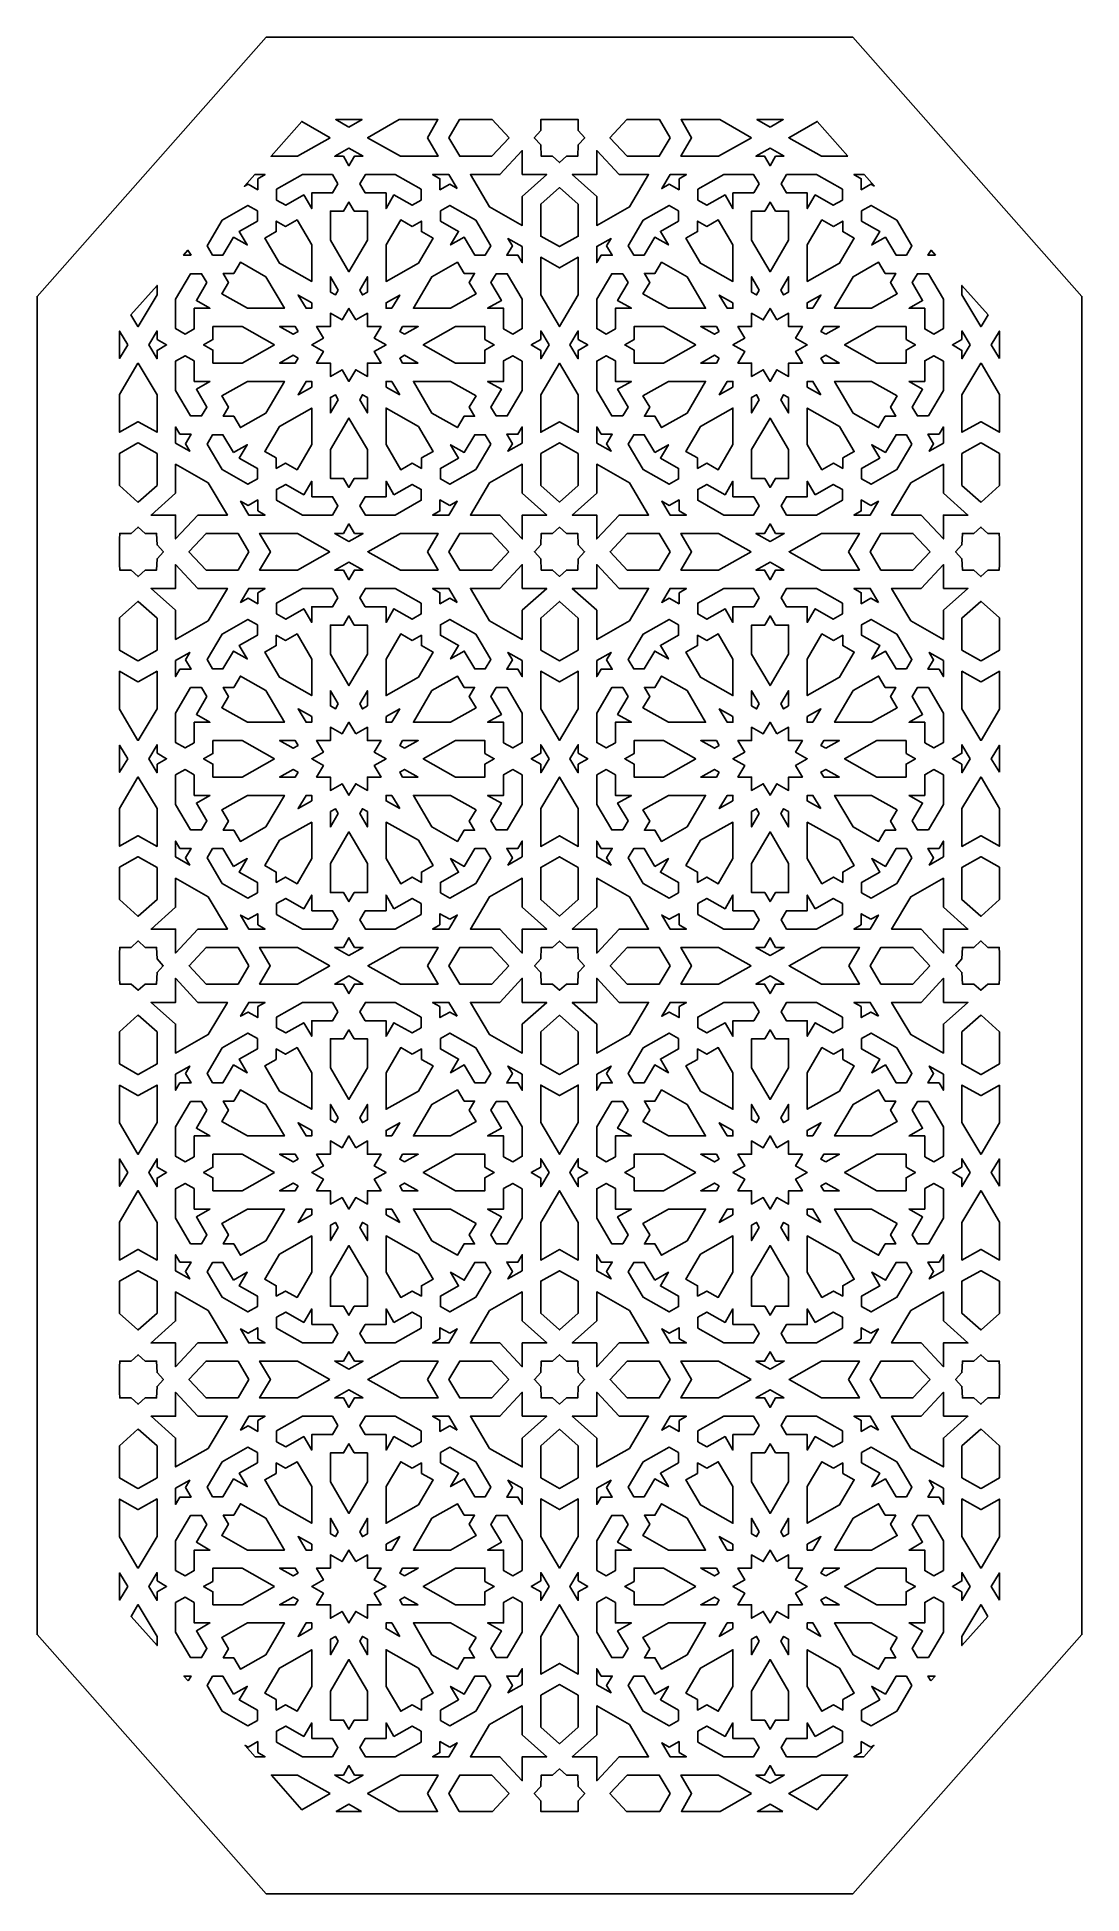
# Model space of a CAD drawing. Extents: x -285 to 285, y -506 to 506.
import ezdxf

# ---------------------------------------------------------------- set-up
doc = ezdxf.new("R2010")
doc.units = 0
doc.header["$MEASUREMENT"] = 0
doc.layers.add('LAYER_1', color=18, linetype='CONTINUOUS')

msp = doc.modelspace()

# ---------------------------------------------------------------- linework, layer by layer
at = {"layer": 'LAYER_1'}
for points in [[(-160, -506.5), (-285, -365), (-285, 365), (-160, 506.5), (160, 506.5), (285, 365), (285, -365), (160, -506.5)], [(-125.1, 451.6), (-143, 441.5), (-157.4, 441.5), (-140.6, 460.5)], [(-114.9, 457.4), (-122.1, 461.5), (-107.7, 461.5)], [(-72.1, 451.6), (-66.2, 441.5), (-86.8, 441.5), (-104.7, 451.6), (-87.4, 461.5), (-66.3, 461.5)], [(-27.5, 451.6), (-37, 441.5), (-54.4, 441.5), (-60.4, 451.6), (-54.6, 461.5), (-36.7, 461.5)], [(10.2, 455.5), (13.8, 451.6), (10.2, 447.8), (10, 441.5), (3.8, 441.5), (0, 438.1), (-3.8, 441.5), (-10, 441.5), (-10.2, 447.8), (-13.8, 451.6), (-10.2, 455.5), (-10.2, 461.5), (10.2, 461.5)], [(60.4, 451.6), (54.4, 441.5), (37, 441.5), (27.5, 451.6), (36.7, 461.5), (54.6, 461.5)], [(104.7, 451.6), (86.8, 441.5), (66.2, 441.5), (72.1, 451.6), (66.3, 461.5), (87.4, 461.5)], [(114.9, 457.4), (107.7, 461.5), (122.1, 461.5)], [(157.4, 441.5), (143, 441.5), (125.1, 451.6), (140.6, 460.5)], [(-107.2, 441.5), (-111.9, 441.5), (-114.9, 436.3), (-117.9, 441.5), (-122.6, 441.5), (-114.9, 445.9)], [(122.6, 441.5), (117.9, 441.5), (114.9, 436.3), (111.9, 441.5), (107.2, 441.5), (114.9, 445.9)], [(-20.3, 431.5), (-7, 431.5), (-20.3, 419.6), (-20.3, 403.8), (-38.2, 413.9), (-48.6, 431.5), (-32.5, 431.5), (-20.3, 444.6)], [(32.5, 431.5), (48.6, 431.5), (38.2, 413.9), (20.3, 403.8), (20.3, 419.6), (7, 431.5), (20.3, 431.5), (20.3, 444.6)], [(-164.6, 429.2), (-164.6, 423.2), (-169.9, 426.2), (-171.9, 425.1), (-166.2, 431.5), (-160.6, 431.5)], [(-120.9, 426.4), (-123.8, 421.5), (-135.2, 421.5), (-135.2, 413), (-139.5, 420.4), (-149.4, 414.8), (-154.4, 417.6), (-154.4, 423.5), (-140.2, 431.5), (-123.9, 431.5)], [(-75.4, 423.5), (-75.4, 417.6), (-80.4, 414.8), (-90.3, 420.4), (-94.6, 413), (-94.6, 421.5), (-106, 421.5), (-108.9, 426.4), (-105.9, 431.5), (-89.6, 431.5)], [(-55.8, 423.9), (-59.9, 426.2), (-65.2, 423.2), (-65.2, 429.2), (-69.2, 431.5), (-60.3, 431.5)], [(65.2, 429.2), (65.2, 423.2), (59.9, 426.2), (55.8, 423.9), (60.3, 431.5), (69.2, 431.5)], [(108.9, 426.4), (106, 421.5), (94.6, 421.5), (94.6, 413), (90.3, 420.4), (80.4, 414.8), (75.4, 417.6), (75.4, 423.5), (89.6, 431.5), (105.9, 431.5)], [(154.4, 423.5), (154.4, 417.6), (149.4, 414.8), (139.5, 420.4), (135.2, 413), (135.2, 421.5), (123.8, 421.5), (120.9, 426.4), (123.9, 431.5), (140.2, 431.5)], [(171.9, 425.1), (169.9, 426.2), (164.6, 423.2), (164.6, 429.2), (160.6, 431.5), (166.2, 431.5)], [(-112, 411.6), (-104.8, 411.6), (-104.8, 395.8), (-114.9, 378.5), (-125, 395.8), (-125, 411.6), (-117.8, 411.6), (-114.9, 416.5)], [(10.2, 415.4), (10.2, 397.9), (0, 392.2), (0, 392.2), (0, 392.2), (-10.2, 397.9), (-10.2, 415.4), (0, 424.4), (0, 424.4), (0, 424.4)], [(117.8, 411.6), (125, 411.6), (125, 395.8), (114.9, 378.5), (104.8, 395.8), (104.8, 411.6), (112, 411.6), (114.9, 416.5)], [(-164.8, 411.7), (-164.8, 406.1), (-174.7, 400.5), (-170.4, 393.1), (-177.8, 397.3), (-183.6, 387.6), (-189.3, 387.6), (-192.3, 392.7), (-184.1, 406.6), (-170, 414.7)], [(-135.2, 393.1), (-135.2, 373.2), (-152.8, 383.1), (-160.8, 396.8), (-154.5, 400.4), (-154.5, 406.1), (-149.5, 403.2), (-143.2, 406.8)], [(-80.3, 403.2), (-75.3, 406.1), (-75.3, 400.4), (-69, 396.8), (-77, 383.1), (-94.6, 373.2), (-94.6, 393.1), (-86.6, 406.8)], [(-45.7, 406.6), (-37.5, 392.7), (-40.5, 387.6), (-46.2, 387.6), (-52, 397.3), (-59.4, 393.1), (-55.1, 400.5), (-65, 406.1), (-65, 411.7), (-59.8, 414.7)], [(65, 411.7), (65, 406.1), (55.1, 400.5), (59.4, 393.1), (52, 397.3), (46.2, 387.6), (40.5, 387.6), (37.5, 392.7), (45.7, 406.6), (59.8, 414.7)], [(94.6, 393.1), (94.6, 373.2), (77, 383.1), (69, 396.8), (75.3, 400.4), (75.3, 406.1), (80.3, 403.2), (86.6, 406.8)], [(149.5, 403.2), (154.5, 406.1), (154.5, 400.4), (160.8, 396.8), (152.8, 383.1), (135.2, 373.2), (135.2, 393.1), (143.2, 406.8)], [(184.1, 406.6), (192.3, 392.7), (189.3, 387.6), (183.6, 387.6), (177.8, 397.3), (170.4, 393.1), (174.7, 400.5), (164.8, 406.1), (164.8, 411.7), (170, 414.7)], [(-20.3, 392.3), (-20.3, 383.5), (-22.7, 387.5), (-28.8, 387.5), (-25.7, 392.6), (-28.1, 396.6)], [(25.7, 392.6), (28.8, 387.5), (22.7, 387.5), (20.3, 383.5), (20.3, 392.3), (28.1, 396.6)], [(-201, 387.5), (-205.1, 387.5), (-202.7, 390.2)], [(10.2, 365.9), (0, 348.6), (0, 348.7), (0, 348.6), (-10.2, 365.9), (-10.2, 386.4), (0, 380.6), (0, 380.7), (0, 380.6), (10.2, 386.4)], [(205.1, 387.5), (201, 387.5), (202.7, 390.2)], [(-192.4, 372.6), (-198.1, 362.8), (-190.7, 358.6), (-199.3, 358.6), (-199.3, 347.3), (-204.3, 344.5), (-209.5, 347.5), (-209.5, 363.5), (-201.3, 377.4), (-195.3, 377.4)], [(-160.2, 375.8), (-150.1, 358.6), (-170.3, 358.6), (-184.3, 366.5), (-180.6, 372.6), (-183.5, 377.6), (-177.7, 377.6), (-174.1, 383.7)], [(-120.8, 368.5), (-122.3, 365.9), (-125, 367.4), (-125, 375.8)], [(-104.8, 367.4), (-107.5, 365.9), (-109, 368.5), (-104.8, 375.8)], [(-52.1, 377.6), (-46.3, 377.6), (-49.2, 372.6), (-45.5, 366.5), (-59.5, 358.6), (-79.7, 358.6), (-69.6, 375.8), (-55.7, 383.7)], [(-20.3, 363.5), (-20.3, 347.5), (-25.5, 344.5), (-30.5, 347.3), (-30.5, 358.6), (-39.2, 358.6), (-31.7, 362.8), (-37.4, 372.6), (-34.5, 377.4), (-28.5, 377.4)], [(37.4, 372.6), (31.7, 362.8), (39.2, 358.6), (30.5, 358.6), (30.5, 347.3), (25.5, 344.5), (20.3, 347.5), (20.3, 363.5), (28.5, 377.4), (34.5, 377.4)], [(69.6, 375.8), (79.7, 358.6), (59.5, 358.6), (45.5, 366.5), (49.2, 372.6), (46.3, 377.6), (52.1, 377.6), (55.7, 383.7)], [(109, 368.5), (107.5, 365.9), (104.8, 367.4), (104.8, 375.8)], [(125, 367.4), (122.3, 365.9), (120.8, 368.5), (125, 375.8)], [(177.7, 377.6), (183.5, 377.6), (180.6, 372.6), (184.3, 366.5), (170.3, 358.6), (150.1, 358.6), (160.2, 375.8), (174.1, 383.7)], [(209.5, 363.5), (209.5, 347.5), (204.3, 344.5), (199.3, 347.3), (199.3, 358.6), (190.7, 358.6), (198.1, 362.8), (192.4, 372.6), (195.3, 377.4), (201.3, 377.4)], [(-219.6, 365.9), (-229.8, 348.6), (-229.9, 348.8), (-230, 348.6), (-233.8, 355), (-219.6, 371)], [(-135.2, 361.6), (-135.2, 358.6), (-138.3, 358.6), (-142.6, 365.8)], [(-91.5, 358.6), (-94.6, 358.6), (-94.6, 361.6), (-87.2, 365.8)], [(94.6, 361.6), (94.6, 358.6), (91.5, 358.6), (87.2, 365.8)], [(138.3, 358.6), (135.2, 358.6), (135.2, 361.6), (142.6, 365.8)], [(233.8, 355), (230, 348.6), (229.9, 348.8), (229.8, 348.6), (219.6, 365.9), (219.6, 371)], [(-111.2, 352.2), (-104.8, 355.9), (-104.8, 348.6), (-97.3, 348.6), (-101.1, 342.3), (-94.6, 338.6), (-101.1, 335), (-97.3, 328.7), (-104.8, 328.7), (-104.8, 321.4), (-111.2, 325), (-114.9, 318.7), (-118.6, 325), (-125, 321.4), (-125, 328.7), (-132.5, 328.7), (-128.8, 335), (-135.2, 338.6), (-128.8, 342.3), (-132.5, 348.6), (-125, 348.6), (-125, 355.9), (-118.6, 352.2), (-114.9, 358.5)], [(118.6, 352.2), (125, 355.9), (125, 348.6), (132.5, 348.6), (128.8, 342.3), (135.2, 338.6), (128.8, 335), (132.5, 328.7), (125, 328.7), (125, 321.4), (118.6, 325), (114.9, 318.7), (111.2, 325), (104.8, 321.4), (104.8, 328.7), (97.3, 328.7), (101.1, 335), (94.6, 338.6), (101.1, 342.3), (97.3, 348.6), (104.8, 348.6), (104.8, 355.9), (111.2, 352.2), (114.9, 358.5)], [(-235.6, 338.6), (-240, 331.2), (-240, 346.1)], [(-219.6, 341.6), (-214.4, 338.6), (-219.6, 335.6), (-219.6, 331), (-224.1, 338.6), (-219.6, 346.2)], [(-155.5, 338.6), (-173.1, 328.7), (-189.1, 328.7), (-189.1, 335.8), (-194.2, 338.6), (-189.1, 341.5), (-189.1, 348.6), (-173.1, 348.6)], [(-142.6, 345.9), (-145.3, 344.4), (-152.7, 348.6), (-144.2, 348.6)], [(-84.5, 344.4), (-87.2, 345.9), (-85.6, 348.6), (-77.1, 348.6)], [(-40.7, 341.5), (-35.6, 338.6), (-40.7, 335.8), (-40.7, 328.7), (-56.7, 328.7), (-74.3, 338.6), (-56.7, 348.6), (-40.7, 348.6)], [(-5.7, 338.6), (-10.2, 331), (-10.2, 335.6), (-15.4, 338.6), (-10.2, 341.6), (-10.2, 346.2)], [(10.2, 341.6), (15.4, 338.6), (10.2, 335.6), (10.2, 331), (5.7, 338.6), (10.2, 346.2)], [(74.3, 338.6), (56.7, 328.7), (40.7, 328.7), (40.7, 335.8), (35.6, 338.6), (40.7, 341.5), (40.7, 348.6), (56.7, 348.6)], [(87.2, 345.9), (84.5, 344.4), (77.1, 348.6), (85.6, 348.6)], [(145.3, 344.4), (142.6, 345.9), (144.2, 348.6), (152.7, 348.6)], [(189.1, 341.5), (194.2, 338.6), (189.1, 335.8), (189.1, 328.7), (173.1, 328.7), (155.5, 338.6), (173.1, 348.6), (189.1, 348.6)], [(224.1, 338.6), (219.6, 331), (219.6, 335.6), (214.4, 338.6), (219.6, 341.6), (219.6, 346.2)], [(240, 331.2), (235.6, 338.6), (240, 346.1)], [(-219.6, 311.4), (-219.6, 290.9), (-229.8, 296.6), (-229.9, 296.6), (-230, 296.6), (-240, 290.9), (-240, 311.6), (-230, 328.6), (-229.9, 328.5), (-229.8, 328.6)], [(-199.3, 329.9), (-199.3, 318.7), (-190.7, 318.7), (-198.1, 314.4), (-192.4, 304.7), (-195.3, 299.8), (-201.3, 299.8), (-209.5, 313.7), (-209.5, 329.8), (-204.3, 332.7)], [(-142.6, 331.3), (-144.2, 328.7), (-152.7, 328.7), (-145.3, 332.9)], [(-77.1, 328.7), (-85.6, 328.7), (-87.2, 331.3), (-84.5, 332.9)], [(-20.3, 329.8), (-20.3, 313.7), (-28.5, 299.8), (-34.5, 299.8), (-37.4, 304.7), (-31.7, 314.4), (-39.2, 318.7), (-30.5, 318.7), (-30.5, 329.9), (-25.5, 332.7)], [(10.2, 311.4), (10.2, 290.9), (0, 296.6), (0, 296.6), (0, 296.6), (-10.2, 290.9), (-10.2, 311.4), (0, 328.6), (0, 328.6), (0, 328.6)], [(30.5, 329.9), (30.5, 318.7), (39.2, 318.7), (31.7, 314.4), (37.4, 304.7), (34.5, 299.8), (28.5, 299.8), (20.3, 313.7), (20.3, 329.8), (25.5, 332.7)], [(87.2, 331.3), (85.6, 328.7), (77.1, 328.7), (84.5, 332.9)], [(152.7, 328.7), (144.2, 328.7), (142.6, 331.3), (145.3, 332.9)], [(209.5, 329.8), (209.5, 313.7), (201.3, 299.8), (195.3, 299.8), (192.4, 304.7), (198.1, 314.4), (190.7, 318.7), (199.3, 318.7), (199.3, 329.9), (204.3, 332.7)], [(240, 311.6), (240, 290.9), (230, 296.6), (229.9, 296.6), (229.8, 296.6), (219.6, 290.9), (219.6, 311.4), (229.8, 328.6), (229.9, 328.5), (230, 328.6)], [(-160.2, 301.4), (-174.1, 293.5), (-177.7, 299.7), (-183.5, 299.7), (-180.6, 304.6), (-184.3, 310.8), (-170.3, 318.7), (-150.1, 318.7)], [(-135.2, 315.6), (-142.6, 311.4), (-138.3, 318.7), (-135.2, 318.7)], [(-87.2, 311.4), (-94.6, 315.6), (-94.6, 318.7), (-91.5, 318.7)], [(-45.5, 310.8), (-49.2, 304.6), (-46.3, 299.7), (-52.1, 299.7), (-55.7, 293.5), (-69.6, 301.4), (-79.7, 318.7), (-59.5, 318.7)], [(69.6, 301.4), (55.7, 293.5), (52.1, 299.7), (46.3, 299.7), (49.2, 304.6), (45.5, 310.8), (59.5, 318.7), (79.7, 318.7)], [(94.6, 315.6), (87.2, 311.4), (91.5, 318.7), (94.6, 318.7)], [(142.6, 311.4), (135.2, 315.6), (135.2, 318.7), (138.3, 318.7)], [(184.3, 310.8), (180.6, 304.6), (183.5, 299.7), (177.7, 299.7), (174.1, 293.5), (160.2, 301.4), (150.1, 318.7), (170.3, 318.7)], [(-135.2, 284.2), (-143.2, 270.5), (-149.5, 274), (-154.5, 271.2), (-154.5, 276.9), (-160.8, 280.4), (-152.8, 294.1), (-135.2, 304.1)], [(-120.8, 308.7), (-125, 301.5), (-125, 309.9), (-122.3, 311.4)], [(-104.8, 309.9), (-104.8, 301.5), (-109, 308.7), (-107.5, 311.4)], [(-77, 294.1), (-69, 280.4), (-75.3, 276.9), (-75.3, 271.2), (-80.3, 274), (-86.6, 270.5), (-94.6, 284.2), (-94.6, 304.1)], [(94.6, 284.2), (86.6, 270.5), (80.3, 274), (75.3, 271.2), (75.3, 276.9), (69, 280.4), (77, 294.1), (94.6, 304.1)], [(109, 308.7), (104.8, 301.5), (104.8, 309.9), (107.5, 311.4)], [(125, 309.9), (125, 301.5), (120.8, 308.7), (122.3, 311.4)], [(152.8, 294.1), (160.8, 280.4), (154.5, 276.9), (154.5, 271.2), (149.5, 274), (143.2, 270.5), (135.2, 284.2), (135.2, 304.1)], [(-207.1, 289.8), (-201, 289.8), (-204.1, 284.6), (-201.7, 280.6), (-209.5, 285), (-209.5, 293.8)], [(-104.8, 281.5), (-104.8, 265.7), (-112, 265.7), (-114.9, 260.8), (-117.8, 265.7), (-125, 265.7), (-125, 281.5), (-114.9, 298.7)], [(-20.3, 285), (-28.1, 280.6), (-25.7, 284.6), (-28.8, 289.8), (-22.7, 289.8), (-20.3, 293.8)], [(22.7, 289.8), (28.8, 289.8), (25.7, 284.6), (28.1, 280.6), (20.3, 285), (20.3, 293.8)], [(125, 281.5), (125, 265.7), (117.8, 265.7), (114.9, 260.8), (112, 265.7), (104.8, 265.7), (104.8, 281.5), (114.9, 298.7)], [(209.5, 285), (201.7, 280.6), (204.1, 284.6), (201, 289.8), (207.1, 289.8), (209.5, 293.8)], [(-219.6, 279.3), (-219.6, 261.9), (-229.8, 252.8), (-229.9, 252.9), (-230, 252.8), (-240, 261.8), (-240, 279.4), (-230, 285.1), (-229.9, 285), (-229.8, 285.1)], [(-177.8, 279.9), (-170.4, 284.1), (-174.7, 276.8), (-164.8, 271.2), (-164.8, 265.5), (-170, 262.6), (-184.1, 270.6), (-192.3, 284.5), (-189.3, 289.6), (-183.6, 289.6)], [(-37.5, 284.5), (-45.7, 270.6), (-59.8, 262.6), (-65, 265.5), (-65, 271.2), (-55.1, 276.8), (-59.4, 284.1), (-52, 279.9), (-46.2, 289.6), (-40.5, 289.6)], [(10.2, 279.3), (10.2, 261.9), (0, 252.8), (0, 252.8), (0, 252.8), (-10.2, 261.9), (-10.2, 279.3), (0, 285.1), (0, 285.1), (0, 285.1)], [(52, 279.9), (59.4, 284.1), (55.1, 276.8), (65, 271.2), (65, 265.5), (59.8, 262.6), (45.7, 270.6), (37.5, 284.5), (40.5, 289.6), (46.2, 289.6)], [(192.3, 284.5), (184.1, 270.6), (170, 262.6), (164.8, 265.5), (164.8, 271.2), (174.7, 276.8), (170.4, 284.1), (177.8, 279.9), (183.6, 289.6), (189.3, 289.6)], [(240, 279.4), (240, 261.8), (230, 252.8), (229.9, 252.9), (229.8, 252.8), (219.6, 261.9), (219.6, 279.3), (229.8, 285.1), (229.9, 285), (230, 285.1)], [(-191.6, 263.3), (-181.2, 245.7), (-197.3, 245.7), (-209.5, 232.7), (-209.5, 245.7), (-222.8, 245.7), (-209.5, 257.7), (-209.5, 273.5)], [(-135.2, 255.7), (-123.8, 255.7), (-120.9, 250.8), (-123.9, 245.7), (-140.2, 245.7), (-154.4, 253.8), (-154.4, 259.7), (-149.4, 262.5), (-139.5, 256.8), (-135.2, 264.2)], [(-90.3, 256.8), (-80.4, 262.5), (-75.4, 259.7), (-75.4, 253.8), (-89.6, 245.7), (-105.9, 245.7), (-108.9, 250.8), (-106, 255.7), (-94.6, 255.7), (-94.6, 264.2)], [(-20.3, 257.7), (-7, 245.7), (-20.3, 245.7), (-20.3, 232.7), (-32.5, 245.7), (-48.6, 245.7), (-38.2, 263.3), (-20.3, 273.5)], [(38.2, 263.3), (48.6, 245.7), (32.5, 245.7), (20.3, 232.7), (20.3, 245.7), (7, 245.7), (20.3, 257.7), (20.3, 273.5)], [(94.6, 255.7), (106, 255.7), (108.9, 250.8), (105.9, 245.7), (89.6, 245.7), (75.4, 253.8), (75.4, 259.7), (80.4, 262.5), (90.3, 256.8), (94.6, 264.2)], [(139.5, 256.8), (149.4, 262.5), (154.4, 259.7), (154.4, 253.8), (140.2, 245.7), (123.9, 245.7), (120.9, 250.8), (123.8, 255.7), (135.2, 255.7), (135.2, 264.2)], [(209.5, 257.7), (222.8, 245.7), (209.5, 245.7), (209.5, 232.7), (197.3, 245.7), (181.2, 245.7), (191.6, 263.3), (209.5, 273.5)], [(-164.6, 248), (-160.6, 245.7), (-169.5, 245.7), (-174, 253.3), (-169.9, 251), (-164.6, 254)], [(-59.9, 251), (-55.8, 253.3), (-60.3, 245.7), (-69.2, 245.7), (-65.2, 248), (-65.2, 254)], [(65.2, 248), (69.2, 245.7), (60.3, 245.7), (55.8, 253.3), (59.9, 251), (65.2, 254)], [(169.9, 251), (174, 253.3), (169.5, 245.7), (160.6, 245.7), (164.6, 248), (164.6, 254)], [(-226, 235.7), (-219.8, 235.7), (-219.6, 229.5), (-216.1, 225.7), (-219.6, 221.9), (-219.8, 215.7), (-226, 215.7), (-229.9, 212.2), (-233.7, 215.7), (-239.9, 215.7), (-240, 218.7), (-240, 225.7), (-240, 232.7), (-239.9, 235.7), (-233.7, 235.7), (-229.9, 239.2)], [(-169.5, 225.7), (-175.4, 215.7), (-192.8, 215.7), (-202.2, 225.7), (-192.8, 235.7), (-175.4, 235.7)], [(-125.3, 225.7), (-143, 215.7), (-163.6, 215.7), (-157.7, 225.7), (-163.6, 235.7), (-143, 235.7)], [(-111.9, 235.7), (-107.2, 235.7), (-114.9, 231.4), (-122.6, 235.7), (-117.9, 235.7), (-114.9, 240.9)], [(-72.1, 225.7), (-66.2, 215.7), (-86.8, 215.7), (-104.6, 225.7), (-86.8, 235.7), (-66.2, 235.7)], [(-27.6, 225.7), (-37, 215.7), (-54.4, 215.7), (-60.3, 225.7), (-54.4, 235.7), (-37, 235.7)], [(3.8, 235.7), (10, 235.7), (10.2, 229.5), (13.7, 225.7), (10.2, 221.9), (10, 215.7), (3.8, 215.7), (0, 212.3), (-3.8, 215.7), (-10, 215.7), (-10.2, 221.9), (-13.7, 225.7), (-10.2, 229.5), (-10, 235.7), (-3.8, 235.7), (0, 239.1)], [(60.3, 225.7), (54.4, 215.7), (37, 215.7), (27.6, 225.7), (37, 235.7), (54.4, 235.7)], [(104.6, 225.7), (86.8, 215.7), (66.2, 215.7), (72.1, 225.7), (66.2, 235.7), (86.8, 235.7)], [(117.9, 235.7), (122.6, 235.7), (114.9, 231.4), (107.2, 235.7), (111.9, 235.7), (114.9, 240.9)], [(157.7, 225.7), (163.6, 215.7), (143, 215.7), (125.3, 225.7), (143, 235.7), (163.6, 235.7)], [(202.2, 225.7), (192.8, 215.7), (175.4, 215.7), (169.5, 225.7), (175.4, 235.7), (192.8, 235.7)], [(233.7, 235.7), (239.9, 235.7), (240, 232.7), (240, 225.7), (240, 218.7), (239.9, 215.7), (233.7, 215.7), (229.9, 212.2), (226, 215.7), (219.8, 215.7), (219.6, 221.9), (216.1, 225.7), (219.6, 229.5), (219.8, 235.7), (226, 235.7), (229.9, 239.2)], [(-197.3, 205.7), (-181.2, 205.7), (-191.6, 188.1), (-209.5, 177.9), (-209.5, 193.8), (-222.8, 205.7), (-209.5, 205.7), (-209.5, 218.7)], [(-107.2, 215.7), (-111.9, 215.7), (-114.9, 210.5), (-117.9, 215.7), (-122.6, 215.7), (-114.9, 220)], [(-20.3, 205.7), (-7, 205.7), (-20.3, 193.8), (-20.3, 177.9), (-38.2, 188.1), (-48.6, 205.7), (-32.5, 205.7), (-20.3, 218.7)], [(32.5, 205.7), (48.6, 205.7), (38.2, 188.1), (20.3, 177.9), (20.3, 193.8), (7, 205.7), (20.3, 205.7), (20.3, 218.7)], [(122.6, 215.7), (117.9, 215.7), (114.9, 210.5), (111.9, 215.7), (107.2, 215.7), (114.9, 220)], [(209.5, 205.7), (222.8, 205.7), (209.5, 193.8), (209.5, 177.9), (191.6, 188.1), (181.2, 205.7), (197.3, 205.7), (209.5, 218.7)], [(-164.6, 203.4), (-164.6, 197.4), (-169.9, 200.4), (-174, 198.1), (-169.5, 205.7), (-160.6, 205.7)], [(-120.9, 200.6), (-123.8, 195.7), (-135.2, 195.7), (-135.2, 187.2), (-139.5, 194.6), (-149.4, 188.9), (-154.4, 191.8), (-154.4, 197.7), (-140.2, 205.7), (-123.9, 205.7)], [(-75.4, 197.7), (-75.4, 191.8), (-80.4, 188.9), (-90.3, 194.6), (-94.6, 187.2), (-94.6, 195.7), (-106, 195.7), (-108.9, 200.6), (-105.9, 205.7), (-89.6, 205.7)], [(-55.8, 198.1), (-59.9, 200.4), (-65.2, 197.4), (-65.2, 203.4), (-69.2, 205.7), (-60.3, 205.7)], [(65.2, 203.4), (65.2, 197.4), (59.9, 200.4), (55.8, 198.1), (60.3, 205.7), (69.2, 205.7)], [(108.9, 200.6), (106, 195.7), (94.6, 195.7), (94.6, 187.2), (90.3, 194.6), (80.4, 188.9), (75.4, 191.8), (75.4, 197.7), (89.6, 205.7), (105.9, 205.7)], [(154.4, 197.7), (154.4, 191.8), (149.4, 188.9), (139.5, 194.6), (135.2, 187.2), (135.2, 195.7), (123.8, 195.7), (120.9, 200.6), (123.9, 205.7), (140.2, 205.7)], [(174, 198.1), (169.9, 200.4), (164.6, 197.4), (164.6, 203.4), (160.6, 205.7), (169.5, 205.7)], [(-219.6, 189.5), (-219.6, 172.1), (-229.8, 166.3), (-229.9, 166.4), (-230, 166.3), (-240, 172), (-240, 189.6), (-230, 198.6), (-229.9, 198.5), (-229.8, 198.6)], [(10.2, 189.5), (10.2, 172.1), (0, 166.3), (0, 166.3), (0, 166.3), (-10.2, 172.1), (-10.2, 189.5), (0, 198.6), (0, 198.6), (0, 198.6)], [(240, 189.6), (240, 172), (230, 166.3), (229.9, 166.4), (229.8, 166.3), (219.6, 172.1), (219.6, 189.5), (229.8, 198.6), (229.9, 198.5), (230, 198.6)], [(-164.8, 185.9), (-164.8, 180.2), (-174.7, 174.6), (-170.4, 167.3), (-177.8, 171.5), (-183.6, 161.8), (-189.3, 161.8), (-192.3, 166.9), (-184.1, 180.8), (-170, 188.8)], [(-112, 185.7), (-104.8, 185.7), (-104.8, 169.9), (-114.9, 152.7), (-125, 169.9), (-125, 185.7), (-117.8, 185.7), (-114.9, 190.7)], [(-45.7, 180.8), (-37.5, 166.9), (-40.5, 161.8), (-46.2, 161.8), (-52, 171.5), (-59.4, 167.3), (-55.1, 174.6), (-65, 180.2), (-65, 185.9), (-59.8, 188.8)], [(65, 185.9), (65, 180.2), (55.1, 174.6), (59.4, 167.3), (52, 171.5), (46.2, 161.8), (40.5, 161.8), (37.5, 166.9), (45.7, 180.8), (59.8, 188.8)], [(117.8, 185.7), (125, 185.7), (125, 169.9), (114.9, 152.7), (104.8, 169.9), (104.8, 185.7), (112, 185.7), (114.9, 190.7)], [(184.1, 180.8), (192.3, 166.9), (189.3, 161.8), (183.6, 161.8), (177.8, 171.5), (170.4, 167.3), (174.7, 174.6), (164.8, 180.2), (164.8, 185.9), (170, 188.8)], [(-135.2, 167.2), (-135.2, 147.3), (-152.8, 157.3), (-160.8, 171), (-154.5, 174.5), (-154.5, 180.2), (-149.5, 177.4), (-143.2, 180.9)], [(-80.3, 177.4), (-75.3, 180.2), (-75.3, 174.5), (-69, 171), (-77, 157.3), (-94.6, 147.3), (-94.6, 167.2), (-86.6, 180.9)], [(94.6, 167.2), (94.6, 147.3), (77, 157.3), (69, 171), (75.3, 174.5), (75.3, 180.2), (80.3, 177.4), (86.6, 180.9)], [(149.5, 177.4), (154.5, 180.2), (154.5, 174.5), (160.8, 171), (152.8, 157.3), (135.2, 147.3), (135.2, 167.2), (143.2, 180.9)], [(-204.1, 166.8), (-201, 161.6), (-207.1, 161.6), (-209.5, 157.6), (-209.5, 166.4), (-201.7, 170.8)], [(-20.3, 166.4), (-20.3, 157.6), (-22.7, 161.6), (-28.8, 161.6), (-25.7, 166.8), (-28.1, 170.8)], [(25.7, 166.8), (28.8, 161.6), (22.7, 161.6), (20.3, 157.6), (20.3, 166.4), (28.1, 170.8)], [(209.5, 166.4), (209.5, 157.6), (207.1, 161.6), (201, 161.6), (204.1, 166.8), (201.7, 170.8)], [(-219.6, 140), (-229.8, 122.8), (-229.9, 122.9), (-230, 122.8), (-240, 139.8), (-240, 160.5), (-230, 154.8), (-229.9, 154.9), (-229.8, 154.8), (-219.6, 160.5)], [(-160.2, 150), (-150.1, 132.7), (-170.3, 132.7), (-184.3, 140.6), (-180.6, 146.8), (-183.5, 151.7), (-177.7, 151.7), (-174.1, 157.9)], [(-52.1, 151.7), (-46.3, 151.7), (-49.2, 146.8), (-45.5, 140.6), (-59.5, 132.7), (-79.7, 132.7), (-69.6, 150), (-55.7, 157.9)], [(10.2, 140), (0, 122.8), (0, 122.8), (0, 122.8), (-10.2, 140), (-10.2, 160.5), (0, 154.8), (0, 154.8), (0, 154.8), (10.2, 160.5)], [(69.6, 150), (79.7, 132.7), (59.5, 132.7), (45.5, 140.6), (49.2, 146.8), (46.3, 151.7), (52.1, 151.7), (55.7, 157.9)], [(177.7, 151.7), (183.5, 151.7), (180.6, 146.8), (184.3, 140.6), (170.3, 132.7), (150.1, 132.7), (160.2, 150), (174.1, 157.9)], [(229.8, 154.8), (229.9, 154.9), (230, 154.8), (240, 160.5), (240, 139.8), (230, 122.8), (229.9, 122.9), (229.8, 122.8), (219.6, 140), (219.6, 160.5)], [(-192.4, 146.7), (-198.1, 137), (-190.7, 132.7), (-199.3, 132.7), (-199.3, 121.5), (-204.3, 118.7), (-209.5, 121.6), (-209.5, 137.7), (-201.3, 151.6), (-195.3, 151.6)], [(-120.8, 142.7), (-122.3, 140), (-125, 141.6), (-125, 149.9)], [(-104.8, 141.6), (-107.5, 140), (-109, 142.7), (-104.8, 149.9)], [(-20.3, 137.7), (-20.3, 121.6), (-25.5, 118.7), (-30.5, 121.5), (-30.5, 132.7), (-39.2, 132.7), (-31.7, 137), (-37.4, 146.7), (-34.5, 151.6), (-28.5, 151.6)], [(37.4, 146.7), (31.7, 137), (39.2, 132.7), (30.5, 132.7), (30.5, 121.5), (25.5, 118.7), (20.3, 121.6), (20.3, 137.7), (28.5, 151.6), (34.5, 151.6)], [(109, 142.7), (107.5, 140), (104.8, 141.6), (104.8, 149.9)], [(125, 141.6), (122.3, 140), (120.8, 142.7), (125, 149.9)], [(209.5, 137.7), (209.5, 121.6), (204.3, 118.7), (199.3, 121.5), (199.3, 132.7), (190.7, 132.7), (198.1, 137), (192.4, 146.7), (195.3, 151.6), (201.3, 151.6)], [(-135.2, 135.8), (-135.2, 132.7), (-138.3, 132.7), (-142.6, 140)], [(-111.2, 126.4), (-104.8, 130), (-104.8, 122.7), (-97.3, 122.7), (-101.1, 116.4), (-94.6, 112.8), (-101.1, 109.1), (-97.3, 102.8), (-104.8, 102.8), (-104.8, 95.5), (-111.2, 99.2), (-114.9, 92.9), (-118.6, 99.2), (-125, 95.5), (-125, 102.8), (-132.5, 102.8), (-128.8, 109.1), (-135.2, 112.8), (-128.8, 116.4), (-132.5, 122.7), (-125, 122.7), (-125, 130), (-118.6, 126.4), (-114.9, 132.7)], [(-91.5, 132.7), (-94.6, 132.7), (-94.6, 135.8), (-87.2, 140)], [(94.6, 135.8), (94.6, 132.7), (91.5, 132.7), (87.2, 140)], [(118.6, 126.4), (125, 130), (125, 122.7), (132.5, 122.7), (128.8, 116.4), (135.2, 112.8), (128.8, 109.1), (132.5, 102.8), (125, 102.8), (125, 95.5), (118.6, 99.2), (114.9, 92.9), (111.2, 99.2), (104.8, 95.5), (104.8, 102.8), (97.3, 102.8), (101.1, 109.1), (94.6, 112.8), (101.1, 116.4), (97.3, 122.7), (104.8, 122.7), (104.8, 130), (111.2, 126.4), (114.9, 132.7)], [(138.3, 132.7), (135.2, 132.7), (135.2, 135.8), (142.6, 140)], [(-155.5, 112.8), (-173.1, 102.8), (-189.1, 102.8), (-189.1, 109.9), (-194.2, 112.8), (-189.1, 115.6), (-189.1, 122.7), (-173.1, 122.7)], [(-142.6, 120.1), (-145.3, 118.5), (-152.7, 122.7), (-144.2, 122.7)], [(-84.5, 118.5), (-87.2, 120.1), (-85.6, 122.7), (-77.1, 122.7)], [(-40.7, 115.6), (-35.6, 112.8), (-40.7, 109.9), (-40.7, 102.8), (-56.7, 102.8), (-74.3, 112.8), (-56.7, 122.7), (-40.7, 122.7)], [(74.3, 112.8), (56.7, 102.8), (40.7, 102.8), (40.7, 109.9), (35.6, 112.8), (40.7, 115.6), (40.7, 122.7), (56.7, 122.7)], [(87.2, 120.1), (84.5, 118.5), (77.1, 122.7), (85.6, 122.7)], [(145.3, 118.5), (142.6, 120.1), (144.2, 122.7), (152.7, 122.7)], [(189.1, 115.6), (194.2, 112.8), (189.1, 109.9), (189.1, 102.8), (173.1, 102.8), (155.5, 112.8), (173.1, 122.7), (189.1, 122.7)], [(-235.6, 112.8), (-240, 105.4), (-240, 120.2)], [(-219.6, 115.8), (-214.4, 112.8), (-219.6, 109.8), (-219.6, 105.2), (-224.1, 112.8), (-219.6, 120.4)], [(-5.7, 112.8), (-10.2, 105.2), (-10.2, 109.8), (-15.4, 112.8), (-10.2, 115.8), (-10.2, 120.4)], [(10.2, 115.8), (15.4, 112.8), (10.2, 109.8), (10.2, 105.2), (5.7, 112.8), (10.2, 120.4)], [(224.1, 112.8), (219.6, 105.2), (219.6, 109.8), (214.4, 112.8), (219.6, 115.8), (219.6, 120.4)], [(240, 105.4), (235.6, 112.8), (240, 120.2)], [(-219.6, 85.6), (-219.6, 65), (-229.8, 70.8), (-229.9, 70.7), (-230, 70.8), (-240, 65.1), (-240, 85.7), (-230, 102.8), (-229.9, 102.6), (-229.8, 102.8)], [(-199.3, 104.1), (-199.3, 92.8), (-190.7, 92.8), (-198.1, 88.6), (-192.4, 78.9), (-195.3, 74), (-201.3, 74), (-209.5, 87.9), (-209.5, 104), (-204.3, 106.9)], [(-142.6, 105.5), (-144.2, 102.8), (-152.7, 102.8), (-145.3, 107)], [(-77.1, 102.8), (-85.6, 102.8), (-87.2, 105.5), (-84.5, 107)], [(-20.3, 104), (-20.3, 87.9), (-28.5, 74), (-34.5, 74), (-37.4, 78.9), (-31.7, 88.6), (-39.2, 92.8), (-30.5, 92.8), (-30.5, 104.1), (-25.5, 106.9)], [(10.2, 85.6), (10.2, 65), (0, 70.8), (0, 70.8), (0, 70.8), (-10.2, 65), (-10.2, 85.6), (0, 102.8), (0, 102.7), (0, 102.8)], [(30.5, 104.1), (30.5, 92.8), (39.2, 92.8), (31.7, 88.6), (37.4, 78.9), (34.5, 74), (28.5, 74), (20.3, 87.9), (20.3, 104), (25.5, 106.9)], [(87.2, 105.5), (85.6, 102.8), (77.1, 102.8), (84.5, 107)], [(152.7, 102.8), (144.2, 102.8), (142.6, 105.5), (145.3, 107)], [(209.5, 104), (209.5, 87.9), (201.3, 74), (195.3, 74), (192.4, 78.9), (198.1, 88.6), (190.7, 92.8), (199.3, 92.8), (199.3, 104.1), (204.3, 106.9)], [(240, 85.7), (240, 65.1), (230, 70.8), (229.9, 70.7), (229.8, 70.8), (219.6, 65), (219.6, 85.6), (229.8, 102.8), (229.9, 102.6), (230, 102.8)], [(-160.2, 75.6), (-174.1, 67.7), (-177.7, 73.8), (-183.5, 73.8), (-180.6, 78.8), (-184.3, 84.9), (-170.3, 92.8), (-150.1, 92.8)], [(-135.2, 89.8), (-142.6, 85.6), (-138.3, 92.8), (-135.2, 92.8)], [(-87.2, 85.6), (-94.6, 89.8), (-94.6, 92.8), (-91.5, 92.8)], [(-45.5, 84.9), (-49.2, 78.8), (-46.3, 73.8), (-52.1, 73.8), (-55.7, 67.7), (-69.6, 75.6), (-79.7, 92.8), (-59.5, 92.8)], [(69.6, 75.6), (55.7, 67.7), (52.1, 73.8), (46.3, 73.8), (49.2, 78.8), (45.5, 84.9), (59.5, 92.8), (79.7, 92.8)], [(94.6, 89.8), (87.2, 85.6), (91.5, 92.8), (94.6, 92.8)], [(142.6, 85.6), (135.2, 89.8), (135.2, 92.8), (138.3, 92.8)], [(184.3, 84.9), (180.6, 78.8), (183.5, 73.8), (177.7, 73.8), (174.1, 67.7), (160.2, 75.6), (150.1, 92.8), (170.3, 92.8)], [(-120.8, 82.9), (-125, 75.6), (-125, 84), (-122.3, 85.5)], [(-104.8, 84), (-104.8, 75.6), (-109, 82.9), (-107.5, 85.5)], [(109, 82.9), (104.8, 75.6), (104.8, 84), (107.5, 85.5)], [(125, 84), (125, 75.6), (120.8, 82.9), (122.3, 85.5)], [(-135.2, 58.3), (-143.2, 44.6), (-149.5, 48.2), (-154.5, 45.3), (-154.5, 51), (-160.8, 54.6), (-152.8, 68.3), (-135.2, 78.2)], [(-104.8, 55.7), (-104.8, 39.8), (-112, 39.8), (-114.9, 34.9), (-117.8, 39.8), (-125, 39.8), (-125, 55.7), (-114.9, 72.9)], [(-77, 68.3), (-69, 54.6), (-75.3, 51), (-75.3, 45.3), (-80.3, 48.2), (-86.6, 44.6), (-94.6, 58.3), (-94.6, 78.2)], [(94.6, 58.3), (86.6, 44.6), (80.3, 48.2), (75.3, 45.3), (75.3, 51), (69, 54.6), (77, 68.3), (94.6, 78.2)], [(125, 55.7), (125, 39.8), (117.8, 39.8), (114.9, 34.9), (112, 39.8), (104.8, 39.8), (104.8, 55.7), (114.9, 72.9)], [(152.8, 68.3), (160.8, 54.6), (154.5, 51), (154.5, 45.3), (149.5, 48.2), (143.2, 44.6), (135.2, 58.3), (135.2, 78.2)], [(-207.1, 63.9), (-201, 63.9), (-204.1, 58.8), (-201.7, 54.8), (-209.5, 59.2), (-209.5, 67.9)], [(-177.8, 54.1), (-170.4, 58.3), (-174.7, 50.9), (-164.8, 45.3), (-164.8, 39.7), (-170, 36.8), (-184.1, 44.8), (-192.3, 58.7), (-189.3, 63.8), (-183.6, 63.8)], [(-37.5, 58.7), (-45.7, 44.8), (-59.8, 36.8), (-65, 39.7), (-65, 45.3), (-55.1, 50.9), (-59.4, 58.3), (-52, 54.1), (-46.2, 63.8), (-40.5, 63.8)], [(-20.3, 59.2), (-28.1, 54.8), (-25.7, 58.8), (-28.8, 63.9), (-22.7, 63.9), (-20.3, 67.9)], [(22.7, 63.9), (28.8, 63.9), (25.7, 58.8), (28.1, 54.8), (20.3, 59.2), (20.3, 67.9)], [(52, 54.1), (59.4, 58.3), (55.1, 50.9), (65, 45.3), (65, 39.7), (59.8, 36.8), (45.7, 44.8), (37.5, 58.7), (40.5, 63.8), (46.2, 63.8)], [(192.3, 58.7), (184.1, 44.8), (170, 36.8), (164.8, 39.7), (164.8, 45.3), (174.7, 50.9), (170.4, 58.3), (177.8, 54.1), (183.6, 63.8), (189.3, 63.8)], [(209.5, 59.2), (201.7, 54.8), (204.1, 58.8), (201, 63.9), (207.1, 63.9), (209.5, 67.9)], [(-219.6, 53.5), (-219.6, 36), (-229.8, 27), (-229.9, 27), (-230, 27), (-240, 36), (-240, 53.6), (-230, 59.3), (-229.9, 59.2), (-229.8, 59.3)], [(10.2, 53.5), (10.2, 36), (0, 27), (0, 27), (0, 27), (-10.2, 36), (-10.2, 53.5), (0, 59.3), (0, 59.2), (0, 59.3)], [(240, 53.6), (240, 36), (230, 27), (229.9, 27), (229.8, 27), (219.6, 36), (219.6, 53.5), (229.8, 59.3), (229.9, 59.2), (230, 59.3)], [(-191.6, 37.5), (-181.2, 19.9), (-197.3, 19.9), (-209.5, 6.8), (-209.5, 19.9), (-222.8, 19.9), (-209.5, 31.8), (-209.5, 47.6)], [(-20.3, 31.8), (-7, 19.9), (-20.3, 19.9), (-20.3, 6.8), (-32.5, 19.9), (-48.6, 19.9), (-38.2, 37.5), (-20.3, 47.6)], [(38.2, 37.5), (48.6, 19.9), (32.5, 19.9), (20.3, 6.8), (20.3, 19.9), (7, 19.9), (20.3, 31.8), (20.3, 47.6)], [(209.5, 31.8), (222.8, 19.9), (209.5, 19.9), (209.5, 6.8), (197.3, 19.9), (181.2, 19.9), (191.6, 37.5), (209.5, 47.6)], [(-135.2, 29.9), (-123.8, 29.9), (-120.9, 25), (-123.9, 19.9), (-140.2, 19.9), (-154.4, 27.9), (-154.4, 33.8), (-149.4, 36.6), (-139.5, 31), (-135.2, 38.4)], [(-90.3, 31), (-80.4, 36.6), (-75.4, 33.8), (-75.4, 27.9), (-89.6, 19.9), (-105.9, 19.9), (-108.9, 25), (-106, 29.9), (-94.6, 29.9), (-94.6, 38.4)], [(94.6, 29.9), (106, 29.9), (108.9, 25), (105.9, 19.9), (89.6, 19.9), (75.4, 27.9), (75.4, 33.8), (80.4, 36.6), (90.3, 31), (94.6, 38.4)], [(139.5, 31), (149.4, 36.6), (154.4, 33.8), (154.4, 27.9), (140.2, 19.9), (123.9, 19.9), (120.9, 25), (123.8, 29.9), (135.2, 29.9), (135.2, 38.4)], [(-164.6, 22.2), (-160.6, 19.9), (-169.5, 19.9), (-174, 27.5), (-169.9, 25.2), (-164.6, 28.2)], [(-59.9, 25.2), (-55.8, 27.5), (-60.3, 19.9), (-69.2, 19.9), (-65.2, 22.2), (-65.2, 28.2)], [(65.2, 22.2), (69.2, 19.9), (60.3, 19.9), (55.8, 27.5), (59.9, 25.2), (65.2, 28.2)], [(169.9, 25.2), (174, 27.5), (169.5, 19.9), (160.6, 19.9), (164.6, 22.2), (164.6, 28.2)], [(-226, 9.9), (-219.8, 9.9), (-219.6, 3.6), (-216.2, -0.1), (-219.6, -3.8), (-219.8, -10.1), (-226, -10.1), (-229.9, -13.5), (-233.7, -10.1), (-239.9, -10.1), (-240, -7), (-240, -0.1), (-240, 6.8), (-239.9, 9.9), (-233.7, 9.9), (-229.9, 13.4)], [(-111.9, 9.9), (-107.2, 9.9), (-114.9, 5.5), (-122.6, 9.9), (-117.9, 9.9), (-114.9, 15.1)], [(3.8, 9.9), (10, 9.9), (10.2, 3.6), (13.6, -0.1), (10.2, -3.8), (10, -10.1), (3.8, -10.1), (0, -13.5), (-3.8, -10.1), (-10, -10.1), (-10.2, -3.8), (-13.6, -0.1), (-10.2, 3.6), (-10, 9.9), (-3.8, 9.9), (0, 13.3)], [(117.9, 9.9), (122.6, 9.9), (114.9, 5.5), (107.2, 9.9), (111.9, 9.9), (114.9, 15.1)], [(233.7, 9.9), (239.9, 9.9), (240, 6.8), (240, -0.1), (240, -7), (239.9, -10.1), (233.7, -10.1), (229.9, -13.5), (226, -10.1), (219.8, -10.1), (219.6, -3.8), (216.2, -0.1), (219.6, 3.6), (219.8, 9.9), (226, 9.9), (229.9, 13.4)], [(-169.5, -0.1), (-175.4, -10.1), (-192.8, -10.1), (-202.1, -0.1), (-192.8, 9.9), (-175.4, 9.9)], [(-125.3, -0.1), (-143, -10.1), (-163.6, -10.1), (-157.8, -0.1), (-163.6, 9.9), (-143, 9.9)], [(-72, -0.1), (-66.2, -10.1), (-86.8, -10.1), (-104.5, -0.1), (-86.8, 9.9), (-66.2, 9.9)], [(-27.7, -0.1), (-37, -10.1), (-54.4, -10.1), (-60.3, -0.1), (-54.4, 9.9), (-37, 9.9)], [(60.3, -0.1), (54.4, -10.1), (37, -10.1), (27.7, -0.1), (37, 9.9), (54.4, 9.9)], [(104.5, -0.1), (86.8, -10.1), (66.2, -10.1), (72, -0.1), (66.2, 9.9), (86.8, 9.9)], [(157.8, -0.1), (163.6, -10.1), (143, -10.1), (125.3, -0.1), (143, 9.9), (163.6, 9.9)], [(202.1, -0.1), (192.8, -10.1), (175.4, -10.1), (169.5, -0.1), (175.4, 9.9), (192.8, 9.9)], [(-197.3, -20.1), (-181.2, -20.1), (-191.6, -37.7), (-209.5, -47.8), (-209.5, -32), (-222.8, -20.1), (-209.5, -20.1), (-209.5, -7)], [(-107.2, -10.1), (-111.9, -10.1), (-114.9, -15.3), (-117.9, -10.1), (-122.6, -10.1), (-114.9, -5.7)], [(-20.3, -20.1), (-7, -20.1), (-20.3, -32), (-20.3, -47.8), (-38.2, -37.7), (-48.6, -20.1), (-32.5, -20.1), (-20.3, -7)], [(32.5, -20.1), (48.6, -20.1), (38.2, -37.7), (20.3, -47.8), (20.3, -32), (7, -20.1), (20.3, -20.1), (20.3, -7)], [(122.6, -10.1), (117.9, -10.1), (114.9, -15.3), (111.9, -10.1), (107.2, -10.1), (114.9, -5.7)], [(209.5, -20.1), (222.8, -20.1), (209.5, -32), (209.5, -47.8), (191.6, -37.7), (181.2, -20.1), (197.3, -20.1), (209.5, -7)], [(-164.6, -22.4), (-164.6, -28.4), (-169.9, -25.4), (-174, -27.7), (-169.5, -20.1), (-160.6, -20.1)], [(-120.9, -25.2), (-123.8, -30.1), (-135.2, -30.1), (-135.2, -38.6), (-139.5, -31.2), (-149.4, -36.8), (-154.4, -34), (-154.4, -28.1), (-140.2, -20.1), (-123.9, -20.1)], [(-75.4, -28.1), (-75.4, -34), (-80.4, -36.8), (-90.3, -31.2), (-94.6, -38.6), (-94.6, -30.1), (-106, -30.1), (-108.9, -25.2), (-105.9, -20.1), (-89.6, -20.1)], [(-55.8, -27.7), (-59.9, -25.4), (-65.2, -28.4), (-65.2, -22.4), (-69.2, -20.1), (-60.3, -20.1)], [(65.2, -22.4), (65.2, -28.4), (59.9, -25.4), (55.8, -27.7), (60.3, -20.1), (69.2, -20.1)], [(108.9, -25.2), (106, -30.1), (94.6, -30.1), (94.6, -38.6), (90.3, -31.2), (80.4, -36.8), (75.4, -34), (75.4, -28.1), (89.6, -20.1), (105.9, -20.1)], [(154.4, -28.1), (154.4, -34), (149.4, -36.8), (139.5, -31.2), (135.2, -38.6), (135.2, -30.1), (123.8, -30.1), (120.9, -25.2), (123.9, -20.1), (140.2, -20.1)], [(174, -27.7), (169.9, -25.4), (164.6, -28.4), (164.6, -22.4), (160.6, -20.1), (169.5, -20.1)], [(-219.6, -36.2), (-219.6, -53.7), (-229.8, -59.4), (-229.9, -59.4), (-230, -59.4), (-240, -53.7), (-240, -36.1), (-230, -27.1), (-229.9, -27.2), (-229.8, -27.1)], [(10.2, -36.2), (10.2, -53.7), (0, -59.4), (0, -59.4), (0, -59.4), (-10.2, -53.7), (-10.2, -36.2), (0, -27.1), (0, -27.2), (0, -27.1)], [(240, -36.1), (240, -53.7), (230, -59.4), (229.9, -59.4), (229.8, -59.4), (219.6, -53.7), (219.6, -36.2), (229.8, -27.1), (229.9, -27.2), (230, -27.1)], [(-164.8, -39.9), (-164.8, -45.5), (-174.7, -51.1), (-170.4, -58.5), (-177.8, -54.2), (-183.6, -64), (-189.3, -64), (-192.3, -58.9), (-184.1, -45), (-170, -36.9)], [(-112, -40), (-104.8, -40), (-104.8, -55.8), (-114.9, -73.1), (-125, -55.8), (-125, -40), (-117.8, -40), (-114.9, -35.1)], [(-45.7, -45), (-37.5, -58.9), (-40.5, -64), (-46.2, -64), (-52, -54.2), (-59.4, -58.5), (-55.1, -51.1), (-65, -45.5), (-65, -39.9), (-59.8, -36.9)], [(65, -39.9), (65, -45.5), (55.1, -51.1), (59.4, -58.5), (52, -54.2), (46.2, -64), (40.5, -64), (37.5, -58.9), (45.7, -45), (59.8, -36.9)], [(117.8, -40), (125, -40), (125, -55.8), (114.9, -73.1), (104.8, -55.8), (104.8, -40), (112, -40), (114.9, -35.1)], [(184.1, -45), (192.3, -58.9), (189.3, -64), (183.6, -64), (177.8, -54.2), (170.4, -58.5), (174.7, -51.1), (164.8, -45.5), (164.8, -39.9), (170, -36.9)], [(-135.2, -58.5), (-135.2, -78.4), (-152.8, -68.5), (-160.8, -54.8), (-154.5, -51.2), (-154.5, -45.5), (-149.5, -48.4), (-143.2, -44.8)], [(-80.3, -48.4), (-75.3, -45.5), (-75.3, -51.2), (-69, -54.8), (-77, -68.5), (-94.6, -78.4), (-94.6, -58.5), (-86.6, -44.8)], [(94.6, -58.5), (94.6, -78.4), (77, -68.5), (69, -54.8), (75.3, -51.2), (75.3, -45.5), (80.3, -48.4), (86.6, -44.8)], [(149.5, -48.4), (154.5, -45.5), (154.5, -51.2), (160.8, -54.8), (152.8, -68.5), (135.2, -78.4), (135.2, -58.5), (143.2, -44.8)], [(-204.1, -58.9), (-201, -64.1), (-207.1, -64.1), (-209.5, -68.1), (-209.5, -59.3), (-201.7, -54.9)], [(-20.3, -59.3), (-20.3, -68.1), (-22.7, -64.1), (-28.8, -64.1), (-25.7, -58.9), (-28.1, -54.9)], [(25.7, -58.9), (28.8, -64.1), (22.7, -64.1), (20.3, -68.1), (20.3, -59.3), (28.1, -54.9)], [(209.5, -59.3), (209.5, -68.1), (207.1, -64.1), (201, -64.1), (204.1, -58.9), (201.7, -54.9)], [(-219.6, -85.7), (-229.8, -103), (-229.9, -102.8), (-230, -103), (-240, -85.9), (-240, -65.3), (-230, -71), (-229.9, -70.9), (-229.8, -71), (-219.6, -65.2)], [(-160.2, -75.8), (-150.1, -93), (-170.3, -93), (-184.3, -85.1), (-180.6, -79), (-183.5, -74), (-177.7, -74), (-174.1, -67.9)], [(-52.1, -74), (-46.3, -74), (-49.2, -79), (-45.5, -85.1), (-59.5, -93), (-79.7, -93), (-69.6, -75.8), (-55.7, -67.9)], [(10.2, -85.7), (0, -103), (0, -102.9), (0, -103), (-10.2, -85.7), (-10.2, -65.2), (0, -71), (0, -70.9), (0, -71), (10.2, -65.2)], [(69.6, -75.8), (79.7, -93), (59.5, -93), (45.5, -85.1), (49.2, -79), (46.3, -74), (52.1, -74), (55.7, -67.9)], [(177.7, -74), (183.5, -74), (180.6, -79), (184.3, -85.1), (170.3, -93), (150.1, -93), (160.2, -75.8), (174.1, -67.9)], [(229.8, -71), (229.9, -70.9), (230, -71), (240, -65.3), (240, -85.9), (230, -103), (229.9, -102.8), (229.8, -103), (219.6, -85.7), (219.6, -65.2)], [(-192.4, -79), (-198.1, -88.8), (-190.7, -93), (-199.3, -93), (-199.3, -104.3), (-204.3, -107.1), (-209.5, -104.1), (-209.5, -88.1), (-201.3, -74.2), (-195.3, -74.2)], [(-120.8, -83.1), (-122.3, -85.7), (-125, -84.2), (-125, -75.8)], [(-104.8, -84.2), (-107.5, -85.7), (-109, -83.1), (-104.8, -75.8)], [(-20.3, -88.1), (-20.3, -104.1), (-25.5, -107.1), (-30.5, -104.3), (-30.5, -93), (-39.2, -93), (-31.7, -88.8), (-37.4, -79), (-34.5, -74.2), (-28.5, -74.2)], [(37.4, -79), (31.7, -88.8), (39.2, -93), (30.5, -93), (30.5, -104.3), (25.5, -107.1), (20.3, -104.1), (20.3, -88.1), (28.5, -74.2), (34.5, -74.2)], [(109, -83.1), (107.5, -85.7), (104.8, -84.2), (104.8, -75.8)], [(125, -84.2), (122.3, -85.7), (120.8, -83.1), (125, -75.8)], [(209.5, -88.1), (209.5, -104.1), (204.3, -107.1), (199.3, -104.3), (199.3, -93), (190.7, -93), (198.1, -88.8), (192.4, -79), (195.3, -74.2), (201.3, -74.2)], [(-135.2, -90), (-135.2, -93), (-138.3, -93), (-142.6, -85.8)], [(-91.5, -93), (-94.6, -93), (-94.6, -90), (-87.2, -85.8)], [(94.6, -90), (94.6, -93), (91.5, -93), (87.2, -85.8)], [(138.3, -93), (135.2, -93), (135.2, -90), (142.6, -85.8)], [(-111.2, -99.4), (-104.8, -95.7), (-104.8, -103), (-97.3, -103), (-101.1, -109.3), (-94.6, -113), (-101.1, -116.6), (-97.3, -122.9), (-104.8, -122.9), (-104.8, -130.2), (-111.2, -126.6), (-114.9, -132.9), (-118.6, -126.6), (-125, -130.2), (-125, -122.9), (-132.5, -122.9), (-128.8, -116.6), (-135.2, -113), (-128.8, -109.3), (-132.5, -103), (-125, -103), (-125, -95.7), (-118.6, -99.4), (-114.9, -93)], [(118.6, -99.4), (125, -95.7), (125, -103), (132.5, -103), (128.8, -109.3), (135.2, -113), (128.8, -116.6), (132.5, -122.9), (125, -122.9), (125, -130.2), (118.6, -126.6), (114.9, -132.9), (111.2, -126.6), (104.8, -130.2), (104.8, -122.9), (97.3, -122.9), (101.1, -116.6), (94.6, -113), (101.1, -109.3), (97.3, -103), (104.8, -103), (104.8, -95.7), (111.2, -99.4), (114.9, -93)], [(-235.6, -113), (-240, -120.4), (-240, -105.5)], [(-219.6, -110), (-214.4, -113), (-219.6, -116), (-219.6, -120.6), (-224.1, -113), (-219.6, -105.4)], [(-155.5, -113), (-173.1, -122.9), (-189.1, -122.9), (-189.1, -115.8), (-194.2, -113), (-189.1, -110.1), (-189.1, -103), (-173.1, -103)], [(-142.6, -105.7), (-145.3, -107.2), (-152.7, -103), (-144.2, -103)], [(-84.5, -107.2), (-87.2, -105.7), (-85.6, -103), (-77.1, -103)], [(-40.7, -110.1), (-35.6, -113), (-40.7, -115.8), (-40.7, -122.9), (-56.7, -122.9), (-74.3, -113), (-56.7, -103), (-40.7, -103)], [(-5.7, -113), (-10.2, -120.6), (-10.2, -116), (-15.4, -113), (-10.2, -110), (-10.2, -105.4)], [(10.2, -110), (15.4, -113), (10.2, -116), (10.2, -120.6), (5.7, -113), (10.2, -105.4)], [(74.3, -113), (56.7, -122.9), (40.7, -122.9), (40.7, -115.8), (35.6, -113), (40.7, -110.1), (40.7, -103), (56.7, -103)], [(87.2, -105.7), (84.5, -107.2), (77.1, -103), (85.6, -103)], [(145.3, -107.2), (142.6, -105.7), (144.2, -103), (152.7, -103)], [(189.1, -110.1), (194.2, -113), (189.1, -115.8), (189.1, -122.9), (173.1, -122.9), (155.5, -113), (173.1, -103), (189.1, -103)], [(224.1, -113), (219.6, -120.6), (219.6, -116), (214.4, -113), (219.6, -110), (219.6, -105.4)], [(240, -120.4), (235.6, -113), (240, -105.5)], [(-199.3, -121.7), (-199.3, -132.9), (-190.7, -132.9), (-198.1, -137.2), (-192.4, -146.9), (-195.3, -151.8), (-201.3, -151.8), (-209.5, -137.9), (-209.5, -121.8), (-204.3, -118.9)], [(-142.6, -120.3), (-144.2, -122.9), (-152.7, -122.9), (-145.3, -118.7)], [(-77.1, -122.9), (-85.6, -122.9), (-87.2, -120.3), (-84.5, -118.7)], [(-20.3, -121.8), (-20.3, -137.9), (-28.5, -151.8), (-34.5, -151.8), (-37.4, -146.9), (-31.7, -137.2), (-39.2, -132.9), (-30.5, -132.9), (-30.5, -121.7), (-25.5, -118.9)], [(30.5, -121.7), (30.5, -132.9), (39.2, -132.9), (31.7, -137.2), (37.4, -146.9), (34.5, -151.8), (28.5, -151.8), (20.3, -137.9), (20.3, -121.8), (25.5, -118.9)], [(87.2, -120.3), (85.6, -122.9), (77.1, -122.9), (84.5, -118.7)], [(152.7, -122.9), (144.2, -122.9), (142.6, -120.3), (145.3, -118.7)], [(209.5, -121.8), (209.5, -137.9), (201.3, -151.8), (195.3, -151.8), (192.4, -146.9), (198.1, -137.2), (190.7, -132.9), (199.3, -132.9), (199.3, -121.7), (204.3, -118.9)], [(-219.6, -140.2), (-219.6, -160.7), (-229.8, -155), (-229.9, -155), (-230, -155), (-240, -160.7), (-240, -140), (-230, -122.9), (-229.9, -123.1), (-229.8, -122.9)], [(10.2, -140.2), (10.2, -160.7), (0, -155), (0, -155), (0, -155), (-10.2, -160.7), (-10.2, -140.2), (0, -122.9), (0, -123), (0, -122.9)], [(240, -140), (240, -160.7), (230, -155), (229.9, -155), (229.8, -155), (219.6, -160.7), (219.6, -140.2), (229.8, -122.9), (229.9, -123.1), (230, -122.9)], [(-160.2, -150.2), (-174.1, -158.1), (-177.7, -151.9), (-183.5, -151.9), (-180.6, -147), (-184.3, -140.8), (-170.3, -132.9), (-150.1, -132.9)], [(-135.2, -136), (-142.6, -140.2), (-138.3, -132.9), (-135.2, -132.9)], [(-120.8, -142.9), (-125, -150.1), (-125, -141.7), (-122.3, -140.2)], [(-104.8, -141.7), (-104.8, -150.1), (-109, -142.9), (-107.5, -140.2)], [(-87.2, -140.2), (-94.6, -136), (-94.6, -132.9), (-91.5, -132.9)], [(-45.5, -140.8), (-49.2, -147), (-46.3, -151.9), (-52.1, -151.9), (-55.7, -158.1), (-69.6, -150.2), (-79.7, -132.9), (-59.5, -132.9)], [(69.6, -150.2), (55.7, -158.1), (52.1, -151.9), (46.3, -151.9), (49.2, -147), (45.5, -140.8), (59.5, -132.9), (79.7, -132.9)], [(94.6, -136), (87.2, -140.2), (91.5, -132.9), (94.6, -132.9)], [(109, -142.9), (104.8, -150.1), (104.8, -141.7), (107.5, -140.2)], [(125, -141.7), (125, -150.1), (120.8, -142.9), (122.3, -140.2)], [(142.6, -140.2), (135.2, -136), (135.2, -132.9), (138.3, -132.9)], [(184.3, -140.8), (180.6, -147), (183.5, -151.9), (177.7, -151.9), (174.1, -158.1), (160.2, -150.2), (150.1, -132.9), (170.3, -132.9)], [(-135.2, -167.4), (-143.2, -181.1), (-149.5, -177.6), (-154.5, -180.4), (-154.5, -174.7), (-160.8, -171.2), (-152.8, -157.5), (-135.2, -147.5)], [(-77, -157.5), (-69, -171.2), (-75.3, -174.7), (-75.3, -180.4), (-80.3, -177.6), (-86.6, -181.1), (-94.6, -167.4), (-94.6, -147.5)], [(94.6, -167.4), (86.6, -181.1), (80.3, -177.6), (75.3, -180.4), (75.3, -174.7), (69, -171.2), (77, -157.5), (94.6, -147.5)], [(152.8, -157.5), (160.8, -171.2), (154.5, -174.7), (154.5, -180.4), (149.5, -177.6), (143.2, -181.1), (135.2, -167.4), (135.2, -147.5)], [(-207.1, -161.8), (-201, -161.8), (-204.1, -167), (-201.7, -171), (-209.5, -166.6), (-209.5, -157.8)], [(-177.8, -171.7), (-170.4, -167.4), (-174.7, -174.8), (-164.8, -180.4), (-164.8, -186.1), (-170, -189), (-184.1, -181), (-192.3, -167.1), (-189.3, -162), (-183.6, -162)], [(-104.8, -170.1), (-104.8, -185.9), (-112, -185.9), (-114.9, -190.8), (-117.8, -185.9), (-125, -185.9), (-125, -170.1), (-114.9, -152.8)], [(-37.5, -167.1), (-45.7, -181), (-59.8, -189), (-65, -186.1), (-65, -180.4), (-55.1, -174.8), (-59.4, -167.4), (-52, -171.7), (-46.2, -162), (-40.5, -162)], [(-20.3, -166.6), (-28.1, -171), (-25.7, -167), (-28.8, -161.8), (-22.7, -161.8), (-20.3, -157.8)], [(22.7, -161.8), (28.8, -161.8), (25.7, -167), (28.1, -171), (20.3, -166.6), (20.3, -157.8)], [(52, -171.7), (59.4, -167.4), (55.1, -174.8), (65, -180.4), (65, -186.1), (59.8, -189), (45.7, -181), (37.5, -167.1), (40.5, -162), (46.2, -162)], [(125, -170.1), (125, -185.9), (117.8, -185.9), (114.9, -190.8), (112, -185.9), (104.8, -185.9), (104.8, -170.1), (114.9, -152.8)], [(192.3, -167.1), (184.1, -181), (170, -189), (164.8, -186.1), (164.8, -180.4), (174.7, -174.8), (170.4, -167.4), (177.8, -171.7), (183.6, -162), (189.3, -162)], [(209.5, -166.6), (201.7, -171), (204.1, -167), (201, -161.8), (207.1, -161.8), (209.5, -157.8)], [(-219.6, -172.2), (-219.6, -189.7), (-229.8, -198.8), (-229.9, -198.7), (-230, -198.8), (-240, -189.8), (-240, -172.2), (-230, -166.5), (-229.9, -166.6), (-229.8, -166.5)], [(10.2, -172.2), (10.2, -189.7), (0, -198.8), (0, -198.8), (0, -198.8), (-10.2, -189.7), (-10.2, -172.2), (0, -166.5), (0, -166.5), (0, -166.5)], [(240, -172.2), (240, -189.8), (230, -198.8), (229.9, -198.7), (229.8, -198.8), (219.6, -189.7), (219.6, -172.2), (229.8, -166.5), (229.9, -166.6), (230, -166.5)], [(-191.6, -188.3), (-181.2, -205.9), (-197.3, -205.9), (-209.5, -218.9), (-209.5, -205.9), (-222.8, -205.9), (-209.5, -193.9), (-209.5, -178.1)], [(-20.3, -193.9), (-7, -205.9), (-20.3, -205.9), (-20.3, -218.9), (-32.5, -205.9), (-48.6, -205.9), (-38.2, -188.3), (-20.3, -178.1)], [(38.2, -188.3), (48.6, -205.9), (32.5, -205.9), (20.3, -218.9), (20.3, -205.9), (7, -205.9), (20.3, -193.9), (20.3, -178.1)], [(209.5, -193.9), (222.8, -205.9), (209.5, -205.9), (209.5, -218.9), (197.3, -205.9), (181.2, -205.9), (191.6, -188.3), (209.5, -178.1)], [(-135.2, -195.9), (-123.8, -195.9), (-120.9, -200.8), (-123.9, -205.9), (-140.2, -205.9), (-154.4, -197.8), (-154.4, -191.9), (-149.4, -189.1), (-139.5, -194.7), (-135.2, -187.4)], [(-90.3, -194.7), (-80.4, -189.1), (-75.4, -191.9), (-75.4, -197.8), (-89.6, -205.9), (-105.9, -205.9), (-108.9, -200.8), (-106, -195.9), (-94.6, -195.9), (-94.6, -187.4)], [(94.6, -195.9), (106, -195.9), (108.9, -200.8), (105.9, -205.9), (89.6, -205.9), (75.4, -197.8), (75.4, -191.9), (80.4, -189.1), (90.3, -194.7), (94.6, -187.4)], [(139.5, -194.7), (149.4, -189.1), (154.4, -191.9), (154.4, -197.8), (140.2, -205.9), (123.9, -205.9), (120.9, -200.8), (123.8, -195.9), (135.2, -195.9), (135.2, -187.4)], [(-164.6, -203.6), (-160.6, -205.9), (-169.5, -205.9), (-174, -198.3), (-169.9, -200.6), (-164.6, -197.6)], [(-59.9, -200.6), (-55.8, -198.3), (-60.3, -205.9), (-69.2, -205.9), (-65.2, -203.6), (-65.2, -197.6)], [(65.2, -203.6), (69.2, -205.9), (60.3, -205.9), (55.8, -198.3), (59.9, -200.6), (65.2, -197.6)], [(169.9, -200.6), (174, -198.3), (169.5, -205.9), (160.6, -205.9), (164.6, -203.6), (164.6, -197.6)], [(-226, -215.8), (-219.8, -215.8), (-219.6, -222.1), (-216.1, -225.9), (-219.6, -229.6), (-219.8, -235.9), (-226, -235.9), (-229.9, -239.4), (-233.7, -235.9), (-239.9, -235.9), (-240, -232.9), (-240, -225.9), (-240, -218.9), (-239.9, -215.8), (-233.7, -215.8), (-229.9, -212.4)], [(-111.9, -215.8), (-107.2, -215.8), (-114.9, -220.2), (-122.6, -215.8), (-117.9, -215.8), (-114.9, -210.7)], [(3.8, -215.8), (10, -215.8), (10.2, -222.1), (13.7, -225.9), (10.2, -229.6), (10, -235.9), (3.8, -235.9), (0, -239.3), (-3.8, -235.9), (-10, -235.9), (-10.2, -229.6), (-13.7, -225.9), (-10.2, -222.1), (-10, -215.8), (-3.8, -215.8), (0, -212.4)], [(117.9, -215.8), (122.6, -215.8), (114.9, -220.2), (107.2, -215.8), (111.9, -215.8), (114.9, -210.7)], [(233.7, -215.8), (239.9, -215.8), (240, -218.9), (240, -225.9), (240, -232.9), (239.9, -235.9), (233.7, -235.9), (229.9, -239.4), (226, -235.9), (219.8, -235.9), (219.6, -229.6), (216.1, -225.9), (219.6, -222.1), (219.8, -215.8), (226, -215.8), (229.9, -212.4)], [(-169.5, -225.9), (-175.4, -235.9), (-192.8, -235.9), (-202.2, -225.9), (-192.8, -215.8), (-175.4, -215.8)], [(-125.3, -225.9), (-143, -235.9), (-163.6, -235.9), (-157.7, -225.9), (-163.6, -215.8), (-143, -215.8)], [(-72.1, -225.9), (-66.2, -235.9), (-86.8, -235.9), (-104.6, -225.9), (-86.8, -215.8), (-66.2, -215.8)], [(-27.6, -225.9), (-37, -235.9), (-54.4, -235.9), (-60.3, -225.9), (-54.4, -215.8), (-37, -215.8)], [(60.3, -225.9), (54.4, -235.9), (37, -235.9), (27.6, -225.9), (37, -215.8), (54.4, -215.8)], [(104.6, -225.9), (86.8, -235.9), (66.2, -235.9), (72.1, -225.9), (66.2, -215.8), (86.8, -215.8)], [(157.7, -225.9), (163.6, -235.9), (143, -235.9), (125.3, -225.9), (143, -215.8), (163.6, -215.8)], [(202.2, -225.9), (192.8, -235.9), (175.4, -235.9), (169.5, -225.9), (175.4, -215.8), (192.8, -215.8)], [(-197.3, -245.9), (-181.2, -245.9), (-191.6, -263.5), (-209.5, -273.6), (-209.5, -257.8), (-222.8, -245.9), (-209.5, -245.9), (-209.5, -232.8)], [(-107.2, -235.9), (-111.9, -235.9), (-114.9, -241.1), (-117.9, -235.9), (-122.6, -235.9), (-114.9, -231.5)], [(-20.3, -245.9), (-7, -245.9), (-20.3, -257.8), (-20.3, -273.6), (-38.2, -263.5), (-48.6, -245.9), (-32.5, -245.9), (-20.3, -232.8)], [(32.5, -245.9), (48.6, -245.9), (38.2, -263.5), (20.3, -273.6), (20.3, -257.8), (7, -245.9), (20.3, -245.9), (20.3, -232.8)], [(122.6, -235.9), (117.9, -235.9), (114.9, -241.1), (111.9, -235.9), (107.2, -235.9), (114.9, -231.5)], [(209.5, -245.9), (222.8, -245.9), (209.5, -257.8), (209.5, -273.6), (191.6, -263.5), (181.2, -245.9), (197.3, -245.9), (209.5, -232.8)], [(-219.6, -262.1), (-219.6, -279.5), (-229.8, -285.3), (-229.9, -285.2), (-230, -285.3), (-240, -279.6), (-240, -262), (-230, -253), (-229.9, -253.1), (-229.8, -253)], [(-164.6, -248.2), (-164.6, -254.2), (-169.9, -251.2), (-174, -253.5), (-169.5, -245.9), (-160.6, -245.9)], [(-120.9, -251), (-123.8, -255.9), (-135.2, -255.9), (-135.2, -264.4), (-139.5, -257), (-149.4, -262.6), (-154.4, -259.8), (-154.4, -253.9), (-140.2, -245.9), (-123.9, -245.9)], [(-75.4, -253.9), (-75.4, -259.8), (-80.4, -262.6), (-90.3, -257), (-94.6, -264.4), (-94.6, -255.9), (-106, -255.9), (-108.9, -251), (-105.9, -245.9), (-89.6, -245.9)], [(-55.8, -253.5), (-59.9, -251.2), (-65.2, -254.2), (-65.2, -248.2), (-69.2, -245.9), (-60.3, -245.9)], [(10.2, -262.1), (10.2, -279.5), (0, -285.3), (0, -285.2), (0, -285.3), (-10.2, -279.5), (-10.2, -262.1), (0, -253), (0, -253), (0, -253)], [(65.2, -248.2), (65.2, -254.2), (59.9, -251.2), (55.8, -253.5), (60.3, -245.9), (69.2, -245.9)], [(108.9, -251), (106, -255.9), (94.6, -255.9), (94.6, -264.4), (90.3, -257), (80.4, -262.6), (75.4, -259.8), (75.4, -253.9), (89.6, -245.9), (105.9, -245.9)], [(154.4, -253.9), (154.4, -259.8), (149.4, -262.6), (139.5, -257), (135.2, -264.4), (135.2, -255.9), (123.8, -255.9), (120.9, -251), (123.9, -245.9), (140.2, -245.9)], [(174, -253.5), (169.9, -251.2), (164.6, -254.2), (164.6, -248.2), (160.6, -245.9), (169.5, -245.9)], [(240, -262), (240, -279.6), (230, -285.3), (229.9, -285.2), (229.8, -285.3), (219.6, -279.5), (219.6, -262.1), (229.8, -253), (229.9, -253.1), (230, -253)], [(-164.8, -265.7), (-164.8, -271.3), (-174.7, -277), (-170.4, -284.3), (-177.8, -280.1), (-183.6, -289.8), (-189.3, -289.8), (-192.3, -284.7), (-184.1, -270.8), (-170, -262.8)], [(-112, -265.9), (-104.8, -265.9), (-104.8, -281.7), (-114.9, -298.9), (-125, -281.7), (-125, -265.9), (-117.8, -265.9), (-114.9, -260.9)], [(-45.7, -270.8), (-37.5, -284.7), (-40.5, -289.8), (-46.2, -289.8), (-52, -280.1), (-59.4, -284.3), (-55.1, -277), (-65, -271.3), (-65, -265.7), (-59.8, -262.8)], [(65, -265.7), (65, -271.3), (55.1, -277), (59.4, -284.3), (52, -280.1), (46.2, -289.8), (40.5, -289.8), (37.5, -284.7), (45.7, -270.8), (59.8, -262.8)], [(117.8, -265.9), (125, -265.9), (125, -281.7), (114.9, -298.9), (104.8, -281.7), (104.8, -265.9), (112, -265.9), (114.9, -260.9)], [(184.1, -270.8), (192.3, -284.7), (189.3, -289.8), (183.6, -289.8), (177.8, -280.1), (170.4, -284.3), (174.7, -277), (164.8, -271.3), (164.8, -265.7), (170, -262.8)], [(-135.2, -284.3), (-135.2, -304.3), (-152.8, -294.3), (-160.8, -280.6), (-154.5, -277.1), (-154.5, -271.4), (-149.5, -274.2), (-143.2, -270.7)], [(-80.3, -274.2), (-75.3, -271.4), (-75.3, -277.1), (-69, -280.6), (-77, -294.3), (-94.6, -304.3), (-94.6, -284.3), (-86.6, -270.7)], [(94.6, -284.3), (94.6, -304.3), (77, -294.3), (69, -280.6), (75.3, -277.1), (75.3, -271.4), (80.3, -274.2), (86.6, -270.7)], [(149.5, -274.2), (154.5, -271.4), (154.5, -277.1), (160.8, -280.6), (152.8, -294.3), (135.2, -304.3), (135.2, -284.3), (143.2, -270.7)], [(-204.1, -284.8), (-201, -290), (-207.1, -290), (-209.5, -294), (-209.5, -285.2), (-201.7, -280.8)], [(-20.3, -285.2), (-20.3, -294), (-22.7, -290), (-28.8, -290), (-25.7, -284.8), (-28.1, -280.8)], [(25.7, -284.8), (28.8, -290), (22.7, -290), (20.3, -294), (20.3, -285.2), (28.1, -280.8)], [(209.5, -285.2), (209.5, -294), (207.1, -290), (201, -290), (204.1, -284.8), (201.7, -280.8)], [(-219.6, -311.6), (-229.8, -328.8), (-229.9, -328.7), (-230, -328.8), (-240, -311.7), (-240, -291.1), (-230, -296.8), (-229.9, -296.7), (-229.8, -296.8), (-219.6, -291)], [(-160.2, -301.6), (-150.1, -318.9), (-170.3, -318.9), (-184.3, -311), (-180.6, -304.8), (-183.5, -299.9), (-177.7, -299.9), (-174.1, -293.7)], [(-52.1, -299.9), (-46.3, -299.9), (-49.2, -304.8), (-45.5, -311), (-59.5, -318.9), (-79.7, -318.9), (-69.6, -301.6), (-55.7, -293.7)], [(10.2, -311.6), (0, -328.8), (0, -328.8), (0, -328.8), (-10.2, -311.6), (-10.2, -291), (0, -296.8), (0, -296.8), (0, -296.8), (10.2, -291)], [(69.6, -301.6), (79.7, -318.9), (59.5, -318.9), (45.5, -311), (49.2, -304.8), (46.3, -299.9), (52.1, -299.9), (55.7, -293.7)], [(177.7, -299.9), (183.5, -299.9), (180.6, -304.8), (184.3, -311), (170.3, -318.9), (150.1, -318.9), (160.2, -301.6), (174.1, -293.7)], [(229.8, -296.8), (229.9, -296.7), (230, -296.8), (240, -291.1), (240, -311.7), (230, -328.8), (229.9, -328.7), (229.8, -328.8), (219.6, -311.6), (219.6, -291)], [(-192.4, -304.9), (-198.1, -314.6), (-190.7, -318.9), (-199.3, -318.9), (-199.3, -330.1), (-204.3, -332.9), (-209.5, -330), (-209.5, -313.9), (-201.3, -300), (-195.3, -300)], [(-120.8, -308.9), (-122.3, -311.6), (-125, -310), (-125, -301.6)], [(-104.8, -310), (-107.5, -311.6), (-109, -308.9), (-104.8, -301.6)], [(-20.3, -313.9), (-20.3, -330), (-25.5, -332.9), (-30.5, -330.1), (-30.5, -318.9), (-39.2, -318.9), (-31.7, -314.6), (-37.4, -304.9), (-34.5, -300), (-28.5, -300)], [(37.4, -304.9), (31.7, -314.6), (39.2, -318.9), (30.5, -318.9), (30.5, -330.1), (25.5, -332.9), (20.3, -330), (20.3, -313.9), (28.5, -300), (34.5, -300)], [(109, -308.9), (107.5, -311.6), (104.8, -310), (104.8, -301.6)], [(125, -310), (122.3, -311.6), (120.8, -308.9), (125, -301.6)], [(209.5, -313.9), (209.5, -330), (204.3, -332.9), (199.3, -330.1), (199.3, -318.9), (190.7, -318.9), (198.1, -314.6), (192.4, -304.9), (195.3, -300), (201.3, -300)], [(-135.2, -315.8), (-135.2, -318.9), (-138.3, -318.9), (-142.6, -311.6)], [(-91.5, -318.9), (-94.6, -318.9), (-94.6, -315.8), (-87.2, -311.6)], [(94.6, -315.8), (94.6, -318.9), (91.5, -318.9), (87.2, -311.6)], [(138.3, -318.9), (135.2, -318.9), (135.2, -315.8), (142.6, -311.6)], [(-111.2, -325.2), (-104.8, -321.6), (-104.8, -328.8), (-97.3, -328.8), (-101.1, -335.2), (-94.6, -338.8), (-101.1, -342.5), (-97.3, -348.8), (-104.8, -348.8), (-104.8, -356.1), (-111.2, -352.4), (-114.9, -358.7), (-118.6, -352.4), (-125, -356.1), (-125, -348.8), (-132.5, -348.8), (-128.8, -342.5), (-135.2, -338.8), (-128.8, -335.2), (-132.5, -328.8), (-125, -328.8), (-125, -321.6), (-118.6, -325.2), (-114.9, -318.9)], [(118.6, -325.2), (125, -321.6), (125, -328.8), (132.5, -328.8), (128.8, -335.2), (135.2, -338.8), (128.8, -342.5), (132.5, -348.8), (125, -348.8), (125, -356.1), (118.6, -352.4), (114.9, -358.7), (111.2, -352.4), (104.8, -356.1), (104.8, -348.8), (97.3, -348.8), (101.1, -342.5), (94.6, -338.8), (101.1, -335.2), (97.3, -328.8), (104.8, -328.8), (104.8, -321.6), (111.2, -325.2), (114.9, -318.9)], [(-235.6, -338.8), (-240, -346.2), (-240, -331.4)], [(-219.6, -335.8), (-214.4, -338.8), (-219.6, -341.8), (-219.6, -346.4), (-224.1, -338.8), (-219.6, -331.2)], [(-155.5, -338.8), (-173.1, -348.8), (-189.1, -348.8), (-189.1, -341.7), (-194.2, -338.8), (-189.1, -336), (-189.1, -328.8), (-173.1, -328.8)], [(-142.6, -331.5), (-145.3, -333), (-152.7, -328.8), (-144.2, -328.8)], [(-84.5, -333), (-87.2, -331.5), (-85.6, -328.8), (-77.1, -328.8)], [(-40.7, -336), (-35.6, -338.8), (-40.7, -341.7), (-40.7, -348.8), (-56.7, -348.8), (-74.3, -338.8), (-56.7, -328.8), (-40.7, -328.8)], [(-5.7, -338.8), (-10.2, -346.4), (-10.2, -341.8), (-15.4, -338.8), (-10.2, -335.8), (-10.2, -331.2)], [(10.2, -335.8), (15.4, -338.8), (10.2, -341.8), (10.2, -346.4), (5.7, -338.8), (10.2, -331.2)], [(74.3, -338.8), (56.7, -348.8), (40.7, -348.8), (40.7, -341.7), (35.6, -338.8), (40.7, -336), (40.7, -328.8), (56.7, -328.8)], [(87.2, -331.5), (84.5, -333), (77.1, -328.8), (85.6, -328.8)], [(145.3, -333), (142.6, -331.5), (144.2, -328.8), (152.7, -328.8)], [(189.1, -336), (194.2, -338.8), (189.1, -341.7), (189.1, -348.8), (173.1, -348.8), (155.5, -338.8), (173.1, -328.8), (189.1, -328.8)], [(224.1, -338.8), (219.6, -346.4), (219.6, -341.8), (214.4, -338.8), (219.6, -335.8), (219.6, -331.2)], [(240, -346.2), (235.6, -338.8), (240, -331.4)], [(-219.6, -366), (-219.6, -371), (-233.7, -355.1), (-230, -348.8), (-229.9, -349), (-229.8, -348.8)], [(-199.3, -347.5), (-199.3, -358.7), (-190.7, -358.7), (-198.1, -363), (-192.4, -372.7), (-195.3, -377.6), (-201.3, -377.6), (-209.5, -363.7), (-209.5, -347.6), (-204.3, -344.7)], [(-142.6, -346.1), (-144.2, -348.8), (-152.7, -348.8), (-145.3, -344.6)], [(-77.1, -348.8), (-85.6, -348.8), (-87.2, -346.1), (-84.5, -344.6)], [(-20.3, -347.6), (-20.3, -363.7), (-28.5, -377.6), (-34.5, -377.6), (-37.4, -372.7), (-31.7, -363), (-39.2, -358.7), (-30.5, -358.7), (-30.5, -347.5), (-25.5, -344.7)], [(10.2, -366), (10.2, -386.6), (0, -380.8), (0, -380.8), (0, -380.8), (-10.2, -386.6), (-10.2, -366), (0, -348.8), (0, -348.9), (0, -348.8)], [(30.5, -347.5), (30.5, -358.7), (39.2, -358.7), (31.7, -363), (37.4, -372.7), (34.5, -377.6), (28.5, -377.6), (20.3, -363.7), (20.3, -347.6), (25.5, -344.7)], [(87.2, -346.1), (85.6, -348.8), (77.1, -348.8), (84.5, -344.6)], [(152.7, -348.8), (144.2, -348.8), (142.6, -346.1), (145.3, -344.6)], [(209.5, -347.6), (209.5, -363.7), (201.3, -377.6), (195.3, -377.6), (192.4, -372.7), (198.1, -363), (190.7, -358.7), (199.3, -358.7), (199.3, -347.5), (204.3, -344.7)], [(233.7, -355.1), (219.6, -371), (219.6, -366), (229.8, -348.8), (229.9, -349), (230, -348.8)], [(-160.2, -376), (-174.1, -383.9), (-177.7, -377.7), (-183.5, -377.7), (-180.6, -372.8), (-184.3, -366.6), (-170.3, -358.7), (-150.1, -358.7)], [(-135.2, -361.8), (-142.6, -366), (-138.3, -358.7), (-135.2, -358.7)], [(-87.2, -366), (-94.6, -361.8), (-94.6, -358.7), (-91.5, -358.7)], [(-45.5, -366.6), (-49.2, -372.8), (-46.3, -377.7), (-52.1, -377.7), (-55.7, -383.9), (-69.6, -376), (-79.7, -358.7), (-59.5, -358.7)], [(69.6, -376), (55.7, -383.9), (52.1, -377.7), (46.3, -377.7), (49.2, -372.8), (45.5, -366.6), (59.5, -358.7), (79.7, -358.7)], [(94.6, -361.8), (87.2, -366), (91.5, -358.7), (94.6, -358.7)], [(142.6, -366), (135.2, -361.8), (135.2, -358.7), (138.3, -358.7)], [(184.3, -366.6), (180.6, -372.8), (183.5, -377.7), (177.7, -377.7), (174.1, -383.9), (160.2, -376), (150.1, -358.7), (170.3, -358.7)], [(-135.2, -393.3), (-143.2, -406.9), (-149.5, -403.4), (-154.5, -406.2), (-154.5, -400.5), (-160.8, -397), (-152.8, -383.3), (-135.2, -373.3)], [(-120.8, -368.7), (-125, -376), (-125, -367.6), (-122.3, -366)], [(-104.8, -367.6), (-104.8, -376), (-109, -368.7), (-107.5, -366)], [(-77, -383.3), (-69, -397), (-75.3, -400.5), (-75.3, -406.2), (-80.3, -403.4), (-86.6, -406.9), (-94.6, -393.3), (-94.6, -373.3)], [(94.6, -393.3), (86.6, -406.9), (80.3, -403.4), (75.3, -406.2), (75.3, -400.5), (69, -397), (77, -383.3), (94.6, -373.3)], [(109, -368.7), (104.8, -376), (104.8, -367.6), (107.5, -366)], [(125, -367.6), (125, -376), (120.8, -368.7), (122.3, -366)], [(152.8, -383.3), (160.8, -397), (154.5, -400.5), (154.5, -406.2), (149.5, -403.4), (143.2, -406.9), (135.2, -393.3), (135.2, -373.3)], [(-104.8, -395.9), (-104.8, -411.7), (-112, -411.7), (-114.9, -416.7), (-117.8, -411.7), (-125, -411.7), (-125, -395.9), (-114.9, -378.7)], [(-20.3, -392.4), (-28.1, -396.8), (-25.7, -392.8), (-28.8, -387.7), (-22.7, -387.7), (-20.3, -383.7)], [(22.7, -387.7), (28.8, -387.7), (25.7, -392.8), (28.1, -396.8), (20.3, -392.4), (20.3, -383.7)], [(125, -395.9), (125, -411.7), (117.8, -411.7), (114.9, -416.7), (112, -411.7), (104.8, -411.7), (104.8, -395.9), (114.9, -378.7)], [(-202.6, -390.3), (-204.9, -387.7), (-201, -387.7)], [(-177.8, -397.5), (-170.4, -393.3), (-174.7, -400.6), (-164.8, -406.3), (-164.8, -411.9), (-170, -414.8), (-184.1, -406.8), (-192.3, -392.9), (-189.3, -387.8), (-183.6, -387.8)], [(-37.5, -392.9), (-45.7, -406.8), (-59.8, -414.8), (-65, -411.9), (-65, -406.3), (-55.1, -400.6), (-59.4, -393.3), (-52, -397.5), (-46.2, -387.8), (-40.5, -387.8)], [(10.2, -398.1), (10.2, -415.5), (0, -424.6), (0, -424.6), (0, -424.6), (-10.2, -415.5), (-10.2, -398.1), (0, -392.3), (0, -392.4), (0, -392.3)], [(52, -397.5), (59.4, -393.3), (55.1, -400.6), (65, -406.3), (65, -411.9), (59.8, -414.8), (45.7, -406.8), (37.5, -392.9), (40.5, -387.8), (46.2, -387.8)], [(192.3, -392.9), (184.1, -406.8), (170, -414.8), (164.8, -411.9), (164.8, -406.3), (174.7, -400.6), (170.4, -393.3), (177.8, -397.5), (183.6, -387.8), (189.3, -387.8)], [(202.6, -390.3), (201, -387.7), (204.9, -387.7)], [(-20.3, -419.8), (-7, -431.7), (-20.3, -431.7), (-20.3, -444.8), (-32.5, -431.7), (-48.6, -431.7), (-38.2, -414.1), (-20.3, -404)], [(38.2, -414.1), (48.6, -431.7), (32.5, -431.7), (20.3, -444.8), (20.3, -431.7), (7, -431.7), (20.3, -419.8), (20.3, -404)], [(-135.2, -421.7), (-123.8, -421.7), (-120.9, -426.6), (-123.9, -431.7), (-140.2, -431.7), (-154.4, -423.7), (-154.4, -417.8), (-149.4, -415), (-139.5, -420.6), (-135.2, -413.2)], [(-90.3, -420.6), (-80.4, -415), (-75.4, -417.8), (-75.4, -423.7), (-89.6, -431.7), (-105.9, -431.7), (-108.9, -426.6), (-106, -421.7), (-94.6, -421.7), (-94.6, -413.2)], [(94.6, -421.7), (106, -421.7), (108.9, -426.6), (105.9, -431.7), (89.6, -431.7), (75.4, -423.7), (75.4, -417.8), (80.4, -415), (90.3, -420.6), (94.6, -413.2)], [(139.5, -420.6), (149.4, -415), (154.4, -417.8), (154.4, -423.7), (140.2, -431.7), (123.9, -431.7), (120.9, -426.6), (123.8, -421.7), (135.2, -421.7), (135.2, -413.2)], [(-164.6, -429.4), (-160.6, -431.7), (-166, -431.7), (-171.5, -425.5), (-169.9, -426.4), (-164.6, -423.4)], [(-59.9, -426.4), (-55.8, -424.1), (-60.3, -431.7), (-69.2, -431.7), (-65.2, -429.4), (-65.2, -423.4)], [(65.2, -429.4), (69.2, -431.7), (60.3, -431.7), (55.8, -424.1), (59.9, -426.4), (65.2, -423.4)], [(169.9, -426.4), (171.5, -425.5), (166, -431.7), (160.6, -431.7), (164.6, -429.4), (164.6, -423.4)], [(-125.1, -451.8), (-140.5, -460.6), (-157.2, -441.7), (-143, -441.7)], [(-111.9, -441.7), (-107.2, -441.7), (-114.9, -446.1), (-122.6, -441.7), (-117.9, -441.7), (-114.9, -436.5)], [(-72.1, -451.8), (-66.5, -461.5), (-87.7, -461.5), (-104.7, -451.8), (-86.8, -441.7), (-66.2, -441.7)], [(-27.5, -451.8), (-36.5, -461.5), (-54.7, -461.5), (-60.4, -451.8), (-54.4, -441.7), (-37, -441.7)], [(3.8, -441.7), (10, -441.7), (10.2, -448), (13.8, -451.8), (10.2, -455.7), (10.2, -461.5), (-10.2, -461.5), (-10.2, -455.7), (-13.8, -451.8), (-10.2, -448), (-10, -441.7), (-3.8, -441.7), (0, -438.3)], [(60.4, -451.8), (54.7, -461.5), (36.5, -461.5), (27.5, -451.8), (37, -441.7), (54.4, -441.7)], [(104.7, -451.8), (87.7, -461.5), (66.5, -461.5), (72.1, -451.8), (66.2, -441.7), (86.8, -441.7)], [(117.9, -441.7), (122.6, -441.7), (114.9, -446.1), (107.2, -441.7), (111.9, -441.7), (114.9, -436.5)], [(140.5, -460.6), (125.1, -451.8), (143, -441.7), (157.2, -441.7)], [(-108, -461.5), (-121.8, -461.5), (-114.9, -457.6)], [(121.8, -461.5), (108, -461.5), (114.9, -457.6)]]:
    msp.add_lwpolyline(points, close=True, dxfattribs=at)

doc.saveas('drawing.dxf')
